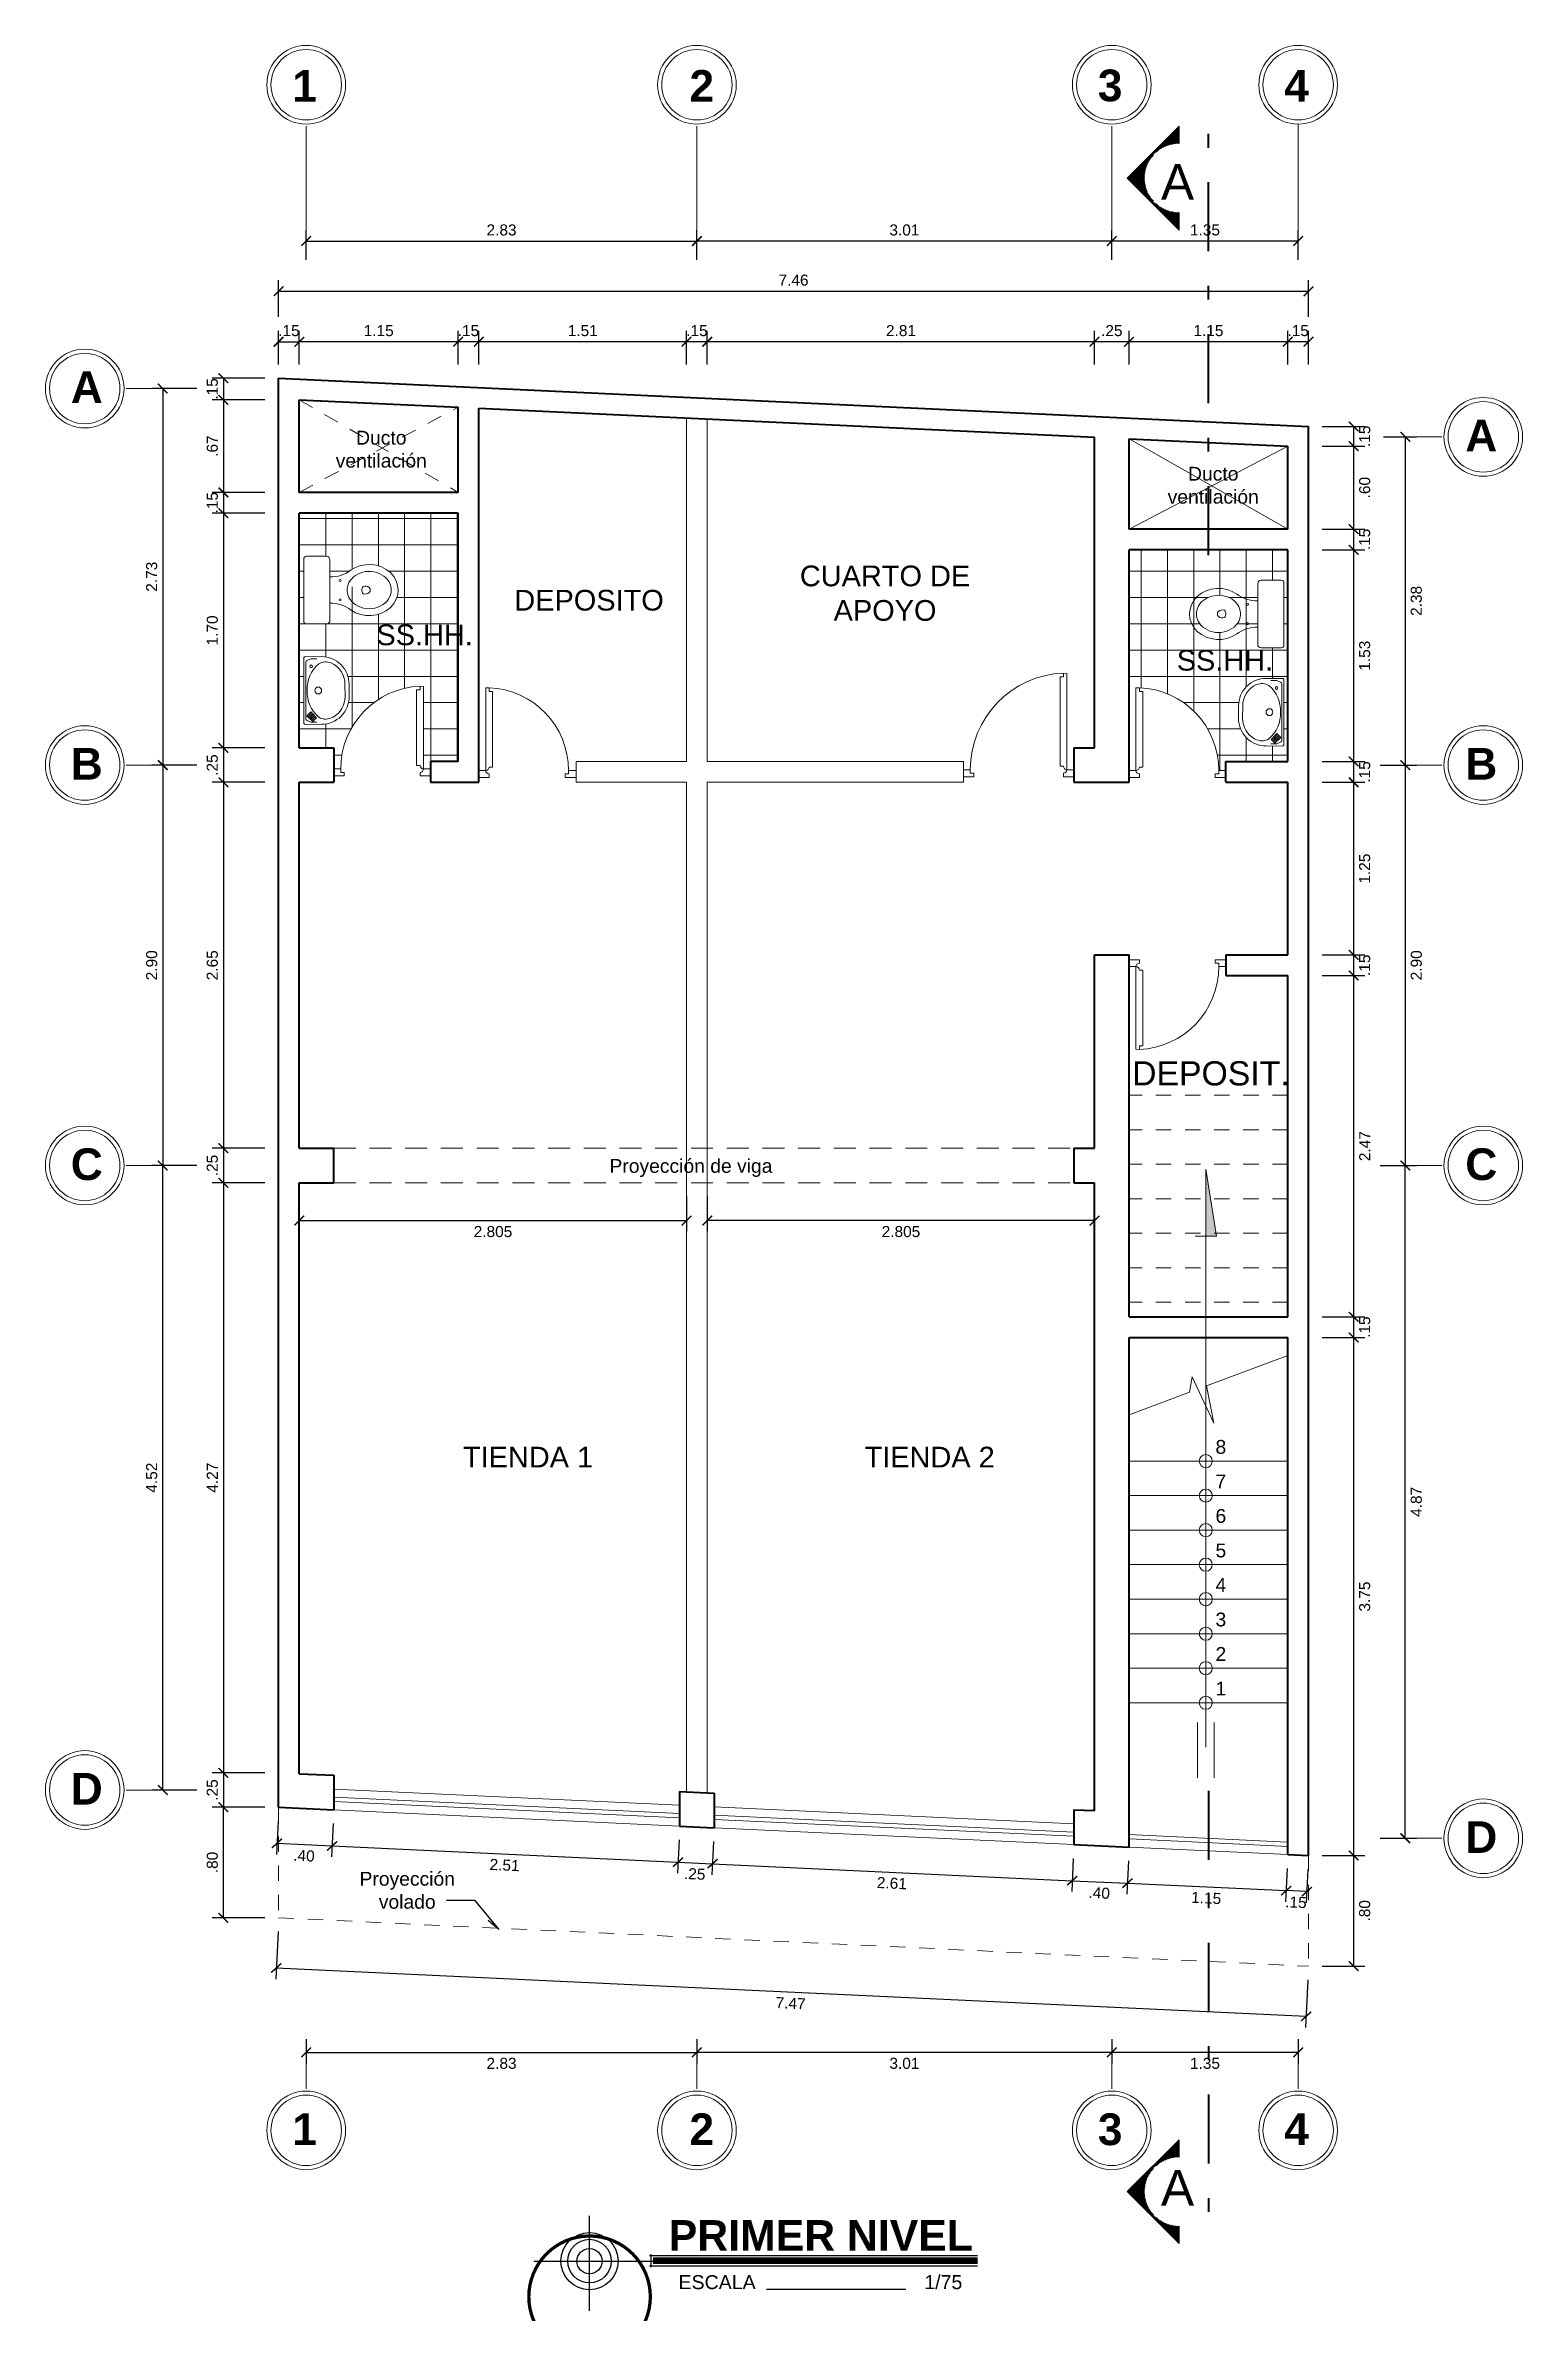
# Model space of a CAD drawing. Header units: millimetres. Extents: x 148 to 461, y 24 to 94.
# Drawn here: x 148.35 to 159.05, y 60.74 to 77.15 of the extents above; entities that cross this region are included whole.
import ezdxf

# ---------------------------------------------------------------- set-up
doc = ezdxf.new("R2010")
doc.units = ezdxf.units.MM
doc.header["$PDMODE"] = 32
doc.linetypes.add('2PAV$0$DASHDOT', pattern=[1, 0.5, -0.25, 0, -0.25])
doc.linetypes.add('HIDDEN2', pattern=[4.7625, 3.175, -1.5875])
doc.layers.get('0').update_dxf_attribs({"lineweight": 0})
doc.layers.get('Defpoints').update_dxf_attribs({"lineweight": 0})
for name, color, linetype, lineweight in [('A-Dims', 22, 'Continuous', 0), ('A-Hatch', 57, 'Continuous', 0), ('A-Section', 178, '2PAV$0$DASHDOT', 40), ('A-Stair', 53, 'Continuous', 0), ('A-Text', 30, 'Continuous', 30), ('A-Wall', 153, 'Continuous', 40), ('escalera', 252, 'Continuous', 0), ('P-SANIT', 43, 'Continuous', 0), ('piso', 10, 'Continuous', 0), ('proyecciones', 33, 'HIDDEN2', 0), ('puertas', 40, 'Continuous', 0), ('TEXTO', 7, 'Continuous', 0)]:
    doc.layers.add(name, color=color, linetype=linetype, lineweight=lineweight)
doc.styles.add('ejes', font='swissel.ttf')
doc.styles.add('FITO', font='ARIAL.TTF')
doc.styles.add('TEX', font='swissk.ttf', dxfattribs={"height": 0.2})
doc.dimstyles.new('DIM50', dxfattribs={"dimtxt": 0.08, "dimasz": 0.07, "dimexe": 0.08, "dimexo": 0.1, "dimgap": 0.04, "dimtad": 2, "dimzin": 4, "dimdsep": 46, "dimtxsty": 'ejes', "dimblk": 'ARCHTICK', "dimcen": 0.05, "dimadec": 0, "dimazin": 0, "dimtfac": 1, "dimtix": 1, "dimtmove": 0, "dimatfit": 3, "dimfxl": 0.08, "dimarcsym": 0})
pattern_1 = [(90, (-8.8765, 0), (-0.1905, 4e-17), []), (180, (-8.8765, 0), (-4e-17, -0.1905), [])]

msp = doc.modelspace()

# ---------------------------------------------------------------- texts
at = {"layer": 'A-Dims', "char_height": 0.2295, "width": 0.94069}
for s, insert, attachment_point in [('{\\fArial|b1|i0|c0|p34;1}', (150.139, 76.742), 7), ('{\\fArial|b1|i0|c0|p34;2}', (153.016, 76.742), 7), ('{\\fArial|b1|i0|c0|p34;3}', (155.974, 76.742), 7), ('{\\fArial|b1|i0|c0|p34;4}', (157.324, 76.742), 7), ('{\\fArial|b1|i0|c0|p34;A}', (148.535, 74.789), 1), ('{\\fArial|b1|i0|c0|p34;A}', (158.867, 74.439), 3), ('{\\fArial|b1|i0|c0|p34;B}', (148.535, 72.062), 1), ('{\\fArial|b1|i0|c0|p34;B}', (158.867, 72.062), 3), ('{\\fArial|b1|i0|c0|p34;C}', (148.535, 69.162), 1), ('{\\fArial|b1|i0|c0|p34;C}', (158.867, 69.162), 3), ('{\\fArial|b1|i0|c0|p34;D}', (148.535, 64.639), 1), ('{\\fArial|b1|i0|c0|p34;D}', (158.867, 64.289), 3), ('{\\fArial|b1|i0|c0|p34;1}', (150.139, 62.173), 1), ('{\\fArial|b1|i0|c0|p34;2}', (153.016, 62.173), 1), ('{\\fArial|b1|i0|c0|p34;3}', (155.974, 62.173), 1), ('{\\fArial|b1|i0|c0|p34;4}', (157.324, 62.173), 1)]:
    msp.add_mtext(s, dxfattribs=dict(at, insert=insert, attachment_point=attachment_point))
at = {"layer": 'A-Text'}
for s, height, style, p in [('A', 0.258, 'TEX', (156.431, 76.032)), ('A', 0.258, 'TEX', (156.431, 61.505)), ('ESCALA', 0.1013, 'FITO', (152.937, 60.9)), ('1/75', 0.1013, 'FITO', (154.717, 60.9))]:
    msp.add_text(s, height=height, dxfattribs=dict(at, style=style)).set_placement(p)
at = {"layer": 'A-Text', "attachment_point": 1}
for s, insert, char_height, width in [('\\pxqc;{\\fArial|b0|i0|c0|p34;\\PDucto\\Pventilación}', (150.045, 74.526), 0.1, 1.47777), ('\\pxqc;{\\fArial|b0|i0|c0|p34;Ducto\\Pventilación}', (156.071, 74.098), 0.1, 1.47777), ('\\pxqc;{\\fArial|b0|i0|c0|p34;CUARTO DE APOYO}', (153.472, 73.383), 0.15, 1.92123), ('\\pxqc;{\\fArial|b0|i0|c0|p34;DEPOSITO}', (151.328, 73.207), 0.15, 1.92123), ('\\pxqc;{\\fArial|b0|i0|c0|p34;SS.HH.}', (150.137, 72.956), 0.15, 1.92123), ('\\pxqc;{\\fArial|b0|i0|c0|p34;SS.HH.}', (155.934, 72.772), 0.15, 1.92123), ('\\pxqc;{\\fArial|b0|i0|c0|p34;DEPOSIT.}', (156.054, 69.793), 0.175, 1.47777), ('\\pxqc;{\\fArial|b0|i0|c0|p34;Proyección de viga}', (152.288, 69.085), 0.1, 1.47777), ('\\pxqc;{\\fArial|b0|i0|c0|p34;TIENDA 1}', (150.886, 67.001), 0.15, 1.92123), ('\\pxqc;{\\fArial|b0|i0|c0|p34;TIENDA 2}', (153.795, 67.001), 0.15, 1.92123), ('\\pxqc;{\\fArial|b0|i0|c0|p34;Proyección \\Pvolado}', (150.233, 63.922), 0.1, 1.47777), ('{\\fArial|b1|i0|c0|p34;PRIMER NIVEL}', (152.866, 61.4), 0.22176, 10.94881)]:
    msp.add_mtext(s, dxfattribs=dict(at, insert=insert, char_height=char_height, width=width))
at = {"layer": 'TEXTO', "char_height": 0.1, "width": 1.43002, "attachment_point": 2}
for s, insert in [('{\\fArial|b0|i0|c0|p34;8}', (156.865, 67.05)), ('{\\fArial|b0|i0|c0|p34;7}', (156.865, 66.8)), ('{\\fArial|b0|i0|c0|p34;6}', (156.865, 66.55)), ('{\\fArial|b0|i0|c0|p34;5}', (156.865, 66.3)), ('{\\fArial|b0|i0|c0|p34;4}', (156.865, 66.05)), ('{\\fArial|b0|i0|c0|p34;3}', (156.865, 65.8)), ('{\\fArial|b0|i0|c0|p34;2}', (156.865, 65.55)), ('{\\fArial|b0|i0|c0|p34;1}', (156.865, 65.3))]:
    msp.add_mtext(s, dxfattribs=dict(at, insert=insert))

# ---------------------------------------------------------------- blocks, each defined once
blk = doc.blocks.new('0D02D')
at = {"layer": 'P-SANIT'}
blk.add_lwpolyline([(0, -0.225), (0, 0.225, -0.414214), (0.02, 0.245), (0.165, 0.245, -0.414214), (0.19, 0.22), (0.19, -0.22, -0.414214), (0.165, -0.245), (0.02, -0.245, -0.414214)], format="xyb", close=True, dxfattribs=at)
for centre in [(0.264, 0.07), (0.264, -0.07)]:
    blk.add_circle(centre, 0.0075, dxfattribs=at)
for centre, radius, start, end in [((0.194, 0.345), 0.25, 269.146, 307.0592), ((0.457, 0), 0.0372, 134.7231, 225.2769), ((0.194, -0.345), 0.25, 52.9408, 90.854)]:
    blk.add_arc(centre, radius, start, end, dxfattribs=at)
for centre, major_axis, ratio, start_param, end_param in [((0.474, 0), (0.21, 0), 0.880952, 4.03357, 8.5328), ((0.446, 0), (-0.0364, 0), 0.800032, 1.138877, 5.144308)]:
    blk.add_ellipse(centre, major_axis=major_axis, ratio=ratio, start_param=start_param, end_param=end_param, dxfattribs=at)
blk.add_open_spline([(0.634, 0), (0.634, 0.032), (0.62, 0.064), (0.56, 0.122), (0.502, 0.141), (0.395, 0.126), (0.348, 0.094), (0.307, 0.015), (0.31, -0.031), (0.363, -0.107), (0.418, -0.135), (0.531, -0.135), (0.585, -0.107), (0.627, -0.047), (0.634, -0.023), (0.634, 0)], degree=3, knots=[0, 0, 0, 0, 0.739089, 0.739089, 1.723657, 1.723657, 2.708224, 2.708224, 3.692791, 3.692791, 4.714314, 4.714314, 5.735837, 5.735837, 6.283185, 6.283185, 6.283185, 6.283185], dxfattribs=at)
blk = doc.blocks.new('0D42D')
at = {"layer": 'P-SANIT'}
blk.add_lwpolyline([(0, -0.235), (0, 0.235, -0.414214), (0.01, 0.245), (0.129, 0.245, -0.414214), (0.329, 0.045), (0.329, -0.045, -0.414214), (0.129, -0.245), (0.01, -0.245, -0.414214)], format="xyb", close=True, dxfattribs=at)
for points in [[(0.095, -0.23), (0.058, -0.23, -0.091972), (0.052, -0.229), (0.025, -0.218, -0.310416), (0.015, -0.204), (0.015, 0.204, -0.310416), (0.025, 0.218), (0.052, 0.229, -0.091972), (0.058, 0.23), (0.095, 0.23)], [(0.198, 0.2, 0.236842), (0.109, 0.193, 0.231608), (0.025, 0)], [(0.198, 0.2, -0.296459), (0.299, 0.045), (0.299, -0.045, -0.270992), (0.212, -0.193, -0.270992)], [(0.212, -0.193, -0.27968), (0.109, -0.193, -0.231608), (0.025, 0)]]:
    blk.add_lwpolyline(points, format="xyb", dxfattribs=at)
for points in [[(0.023, -0.183), (0.051, -0.154), (0.058, -0.161), (0.03, -0.19)], [(0.03, -0.19), (0.058, -0.161), (0.065, -0.168), (0.037, -0.197)], [(0.037, -0.197), (0.065, -0.168), (0.072, -0.175), (0.044, -0.204)], [(0.044, -0.204), (0.072, -0.175), (0.079, -0.183), (0.051, -0.211)], [(0.051, -0.211), (0.079, -0.183), (0.086, -0.19), (0.058, -0.218)], [(0.058, -0.218), (0.086, -0.19), (0.093, -0.197), (0.065, -0.225)]]:
    blk.add_lwpolyline(points, close=True, dxfattribs=at)
for centre, radius in [((0.055, 0.175), 0.01), ((0.105, 0), 0.025)]:
    blk.add_circle(centre, radius, dxfattribs=at)
blk = doc.blocks.new('P70')
at = {"ltscale": 0.75}
blk.add_lwpolyline([(0.05, 0.025), (0.05, 0.623), (0.075, 0.624), (0.075, 0.598), (0.1, 0.598), (0.1, 0.05), (0.075, 0.05, -0.414214)], format="xyb", close=True, dxfattribs=at)
blk.add_lwpolyline([(0, 0.025), (0.05, 0.025, 0.414214), (0.075, 0), (0.075, -0.025), (0, -0.025)], format="xyb", dxfattribs=at)
blk.add_lwpolyline([(0.7, 0.025), (0.65, 0.025), (0.65, 0), (0.625, 0), (0.625, -0.025), (0.7, -0.025)], dxfattribs=at)
at = {"color": 9, "ltscale": 0.75}
blk.add_arc((0.05, 0.025), 0.6, 0, 87.612, dxfattribs=at)
at = {"flags": 3}
blk.add_attdef('COCO', (0, 0), '', height=0.1, dxfattribs=at)
blk = doc.blocks.new('P80')
at = {"ltscale": 0.75}
blk.add_lwpolyline([(0.05, 0.025), (0.05, 0.723), (0.075, 0.725), (0.075, 0.698), (0.1, 0.698), (0.1, 0.05), (0.075, 0.05, -0.414214)], format="xyb", close=True, dxfattribs=at)
blk.add_lwpolyline([(0, 0.025), (0.05, 0.025, 0.414214), (0.075, 0), (0.075, -0.025), (0, -0.025)], format="xyb", dxfattribs=at)
blk.add_lwpolyline([(0.8, 0.025), (0.75, 0.025), (0.75, 0), (0.725, 0), (0.725, -0.025), (0.8, -0.025)], dxfattribs=at)
at = {"color": 9, "ltscale": 0.75}
blk.add_arc((0.05, 0.025), 0.7, 0, 87.9533, dxfattribs=at)
at = {"flags": 3}
blk.add_attdef('COCO', (0, 0), '', height=0.1, dxfattribs=at)
blk = doc.blocks.new('_ArchTick')
at = {"color": 0, "linetype": 'ByBlock', "const_width": 0.15}
blk.add_lwpolyline([(-0.5, -0.5), (0.5, 0.5)], dxfattribs=at)
blk = doc.blocks.new('*D177')
at = {"layer": 'A-Dims', "color": 0, "lineweight": -2}
for p, q in [((150.04, 74.84), (150.04, 75.084)), ((150.04, 75.004), (150.19, 75.004)), ((150.19, 74.84), (150.19, 75.084))]:
    blk.add_line(p, q, dxfattribs=at)
at = {"layer": 'Defpoints', "color": 0}
for p in [(150.19, 75.004), (150.04, 74.74), (150.19, 74.74)]:
    blk.add_point(p, dxfattribs=at)
at = {"layer": 'A-Dims', "color": 0, "lineweight": -2, "xscale": 0.07, "yscale": 0.07, "zscale": 0.07}
blk.add_blockref('_ArchTick', (150.04, 75.004), dxfattribs=at)
at = {"layer": 'A-Dims', "color": 0, "lineweight": -2, "xscale": 0.07, "yscale": 0.07, "zscale": 0.07, "rotation": 180}
blk.add_blockref('_ArchTick', (150.19, 75.004), dxfattribs=at)
at = {"layer": 'A-Dims', "color": 0, "insert": (150.115, 75.084), "char_height": 0.08, "attachment_point": 5, "style": 'ejes'}
blk.add_mtext('.15', dxfattribs=at)
blk = doc.blocks.new('*D178')
at = {"layer": 'A-Dims', "color": 0, "lineweight": -2}
for p, q in [((150.19, 74.84), (150.19, 75.084)), ((151.34, 75.004), (150.19, 75.004)), ((151.34, 74.84), (151.34, 75.084))]:
    blk.add_line(p, q, dxfattribs=at)
at = {"layer": 'Defpoints', "color": 0}
for p in [(150.19, 75.004), (150.19, 74.74), (151.34, 74.74)]:
    blk.add_point(p, dxfattribs=at)
at = {"layer": 'A-Dims', "color": 0, "lineweight": -2, "xscale": 0.07, "yscale": 0.07, "zscale": 0.07, "rotation": 180}
blk.add_blockref('_ArchTick', (150.19, 75.004), dxfattribs=at)
at = {"layer": 'A-Dims', "color": 0, "lineweight": -2, "xscale": 0.07, "yscale": 0.07, "zscale": 0.07}
blk.add_blockref('_ArchTick', (151.34, 75.004), dxfattribs=at)
at = {"layer": 'A-Dims', "color": 0, "insert": (150.765, 75.084), "char_height": 0.08, "attachment_point": 5, "style": 'ejes'}
blk.add_mtext('1.15', dxfattribs=at)
blk = doc.blocks.new('*D179')
at = {"layer": 'A-Dims', "color": 0, "lineweight": -2}
for p, q in [((151.34, 74.84), (151.34, 75.084)), ((151.49, 75.004), (151.34, 75.004)), ((151.49, 74.84), (151.49, 75.084))]:
    blk.add_line(p, q, dxfattribs=at)
at = {"layer": 'Defpoints', "color": 0}
for p in [(151.34, 75.004), (151.34, 74.74), (151.49, 74.74)]:
    blk.add_point(p, dxfattribs=at)
at = {"layer": 'A-Dims', "color": 0, "lineweight": -2, "xscale": 0.07, "yscale": 0.07, "zscale": 0.07}
blk.add_blockref('_ArchTick', (151.34, 75.004), dxfattribs=at)
at = {"layer": 'A-Dims', "color": 0, "lineweight": -2, "xscale": 0.07, "yscale": 0.07, "zscale": 0.07, "rotation": 180}
blk.add_blockref('_ArchTick', (151.49, 75.004), dxfattribs=at)
at = {"layer": 'A-Dims', "color": 0, "insert": (151.415, 75.084), "char_height": 0.08, "attachment_point": 5, "style": 'ejes'}
blk.add_mtext('.15', dxfattribs=at)
blk = doc.blocks.new('*D180')
at = {"layer": 'A-Dims', "color": 0, "lineweight": -2}
for p, q in [((151.49, 74.84), (151.49, 75.084)), ((152.995, 75.004), (151.49, 75.004)), ((152.995, 74.84), (152.995, 75.084))]:
    blk.add_line(p, q, dxfattribs=at)
at = {"layer": 'Defpoints', "color": 0}
for p in [(151.49, 75.004), (151.49, 74.74), (152.995, 74.74)]:
    blk.add_point(p, dxfattribs=at)
at = {"layer": 'A-Dims', "color": 0, "lineweight": -2, "xscale": 0.07, "yscale": 0.07, "zscale": 0.07, "rotation": 180}
blk.add_blockref('_ArchTick', (151.49, 75.004), dxfattribs=at)
at = {"layer": 'A-Dims', "color": 0, "lineweight": -2, "xscale": 0.07, "yscale": 0.07, "zscale": 0.07}
blk.add_blockref('_ArchTick', (152.995, 75.004), dxfattribs=at)
at = {"layer": 'A-Dims', "color": 0, "insert": (152.243, 75.084), "char_height": 0.08, "attachment_point": 5, "style": 'ejes'}
blk.add_mtext('1.51', dxfattribs=at)
blk = doc.blocks.new('*D181')
at = {"layer": 'A-Dims', "color": 0, "lineweight": -2}
for p, q in [((152.995, 74.84), (152.995, 75.084)), ((153.145, 75.004), (152.995, 75.004)), ((153.145, 74.84), (153.145, 75.084))]:
    blk.add_line(p, q, dxfattribs=at)
at = {"layer": 'Defpoints', "color": 0}
for p in [(152.995, 75.004), (152.995, 74.74), (153.145, 74.74)]:
    blk.add_point(p, dxfattribs=at)
at = {"layer": 'A-Dims', "color": 0, "lineweight": -2, "xscale": 0.07, "yscale": 0.07, "zscale": 0.07}
blk.add_blockref('_ArchTick', (152.995, 75.004), dxfattribs=at)
at = {"layer": 'A-Dims', "color": 0, "lineweight": -2, "xscale": 0.07, "yscale": 0.07, "zscale": 0.07, "rotation": 180}
blk.add_blockref('_ArchTick', (153.145, 75.004), dxfattribs=at)
at = {"layer": 'A-Dims', "color": 0, "insert": (153.07, 75.084), "char_height": 0.08, "attachment_point": 5, "style": 'ejes'}
blk.add_mtext('.15', dxfattribs=at)
blk = doc.blocks.new('*D182')
at = {"layer": 'A-Dims', "color": 0, "lineweight": -2}
for p, q in [((153.145, 74.84), (153.145, 75.084)), ((155.95, 75.004), (153.145, 75.004)), ((155.95, 74.84), (155.95, 75.084))]:
    blk.add_line(p, q, dxfattribs=at)
at = {"layer": 'Defpoints', "color": 0}
for p in [(153.145, 75.004), (153.145, 74.74), (155.95, 74.74)]:
    blk.add_point(p, dxfattribs=at)
at = {"layer": 'A-Dims', "color": 0, "lineweight": -2, "xscale": 0.07, "yscale": 0.07, "zscale": 0.07, "rotation": 180}
blk.add_blockref('_ArchTick', (153.145, 75.004), dxfattribs=at)
at = {"layer": 'A-Dims', "color": 0, "lineweight": -2, "xscale": 0.07, "yscale": 0.07, "zscale": 0.07}
blk.add_blockref('_ArchTick', (155.95, 75.004), dxfattribs=at)
at = {"layer": 'A-Dims', "color": 0, "insert": (154.548, 75.084), "char_height": 0.08, "attachment_point": 5, "style": 'ejes'}
blk.add_mtext('2.81', dxfattribs=at)
blk = doc.blocks.new('*D183')
at = {"layer": 'A-Dims', "color": 0, "lineweight": -2}
for p, q in [((155.95, 74.84), (155.95, 75.084)), ((156.2, 75.004), (155.95, 75.004)), ((156.2, 74.84), (156.2, 75.084))]:
    blk.add_line(p, q, dxfattribs=at)
at = {"layer": 'Defpoints', "color": 0}
for p in [(155.95, 75.004), (155.95, 74.74), (156.2, 74.74)]:
    blk.add_point(p, dxfattribs=at)
at = {"layer": 'A-Dims', "color": 0, "lineweight": -2, "xscale": 0.07, "yscale": 0.07, "zscale": 0.07, "rotation": 180}
blk.add_blockref('_ArchTick', (155.95, 75.004), dxfattribs=at)
at = {"layer": 'A-Dims', "color": 0, "lineweight": -2, "xscale": 0.07, "yscale": 0.07, "zscale": 0.07}
blk.add_blockref('_ArchTick', (156.2, 75.004), dxfattribs=at)
at = {"layer": 'A-Dims', "color": 0, "insert": (156.075, 75.084), "char_height": 0.08, "attachment_point": 5, "style": 'ejes'}
blk.add_mtext('.25', dxfattribs=at)
blk = doc.blocks.new('*D184')
at = {"layer": 'A-Dims', "color": 0, "lineweight": -2}
for p, q in [((156.2, 74.84), (156.2, 75.084)), ((157.35, 75.004), (156.2, 75.004)), ((157.35, 74.84), (157.35, 75.084))]:
    blk.add_line(p, q, dxfattribs=at)
at = {"layer": 'Defpoints', "color": 0}
for p in [(156.2, 75.004), (156.2, 74.74), (157.35, 74.74)]:
    blk.add_point(p, dxfattribs=at)
at = {"layer": 'A-Dims', "color": 0, "lineweight": -2, "xscale": 0.07, "yscale": 0.07, "zscale": 0.07, "rotation": 180}
blk.add_blockref('_ArchTick', (156.2, 75.004), dxfattribs=at)
at = {"layer": 'A-Dims', "color": 0, "lineweight": -2, "xscale": 0.07, "yscale": 0.07, "zscale": 0.07}
blk.add_blockref('_ArchTick', (157.35, 75.004), dxfattribs=at)
at = {"layer": 'A-Dims', "color": 0, "insert": (156.775, 75.084), "char_height": 0.08, "attachment_point": 5, "style": 'ejes'}
blk.add_mtext('1.15', dxfattribs=at)
blk = doc.blocks.new('*D185')
at = {"layer": 'A-Dims', "color": 0, "lineweight": -2}
for p, q in [((157.35, 74.84), (157.35, 75.084)), ((157.5, 75.004), (157.35, 75.004)), ((157.5, 74.84), (157.5, 75.084))]:
    blk.add_line(p, q, dxfattribs=at)
at = {"layer": 'Defpoints', "color": 0}
for p in [(157.35, 75.004), (157.35, 74.74), (157.5, 74.74)]:
    blk.add_point(p, dxfattribs=at)
at = {"layer": 'A-Dims', "color": 0, "lineweight": -2, "xscale": 0.07, "yscale": 0.07, "zscale": 0.07}
blk.add_blockref('_ArchTick', (157.35, 75.004), dxfattribs=at)
at = {"layer": 'A-Dims', "color": 0, "lineweight": -2, "xscale": 0.07, "yscale": 0.07, "zscale": 0.07, "rotation": 180}
blk.add_blockref('_ArchTick', (157.5, 75.004), dxfattribs=at)
at = {"layer": 'A-Dims', "color": 0, "insert": (157.425, 75.084), "char_height": 0.08, "attachment_point": 5, "style": 'ejes'}
blk.add_mtext('.15', dxfattribs=at)
blk = doc.blocks.new('*D186')
at = {"layer": 'A-Dims', "color": 0, "lineweight": -2}
for p, q in [((150.04, 75.184), (150.04, 75.45)), ((150.04, 75.37), (157.5, 75.37)), ((157.5, 75.184), (157.5, 75.45))]:
    blk.add_line(p, q, dxfattribs=at)
at = {"layer": 'Defpoints', "color": 0}
for p in [(157.5, 75.37), (150.04, 75.084), (157.5, 75.084)]:
    blk.add_point(p, dxfattribs=at)
at = {"layer": 'A-Dims', "color": 0, "lineweight": -2, "xscale": 0.07, "yscale": 0.07, "zscale": 0.07, "rotation": 180}
blk.add_blockref('_ArchTick', (150.04, 75.37), dxfattribs=at)
at = {"layer": 'A-Dims', "color": 0, "lineweight": -2, "xscale": 0.07, "yscale": 0.07, "zscale": 0.07}
blk.add_blockref('_ArchTick', (157.5, 75.37), dxfattribs=at)
at = {"layer": 'A-Dims', "color": 0, "insert": (153.77, 75.45), "char_height": 0.08, "attachment_point": 5, "style": 'ejes'}
blk.add_mtext('7.46', dxfattribs=at)
blk = doc.blocks.new('*D187')
at = {"layer": 'A-Dims', "color": 0, "lineweight": -2}
for p, q in [((149.94, 64.39), (149.56, 64.39)), ((149.64, 63.589), (149.64, 64.39)), ((149.94, 63.589), (149.56, 63.589))]:
    blk.add_line(p, q, dxfattribs=at)
at = {"layer": 'Defpoints', "color": 0}
for p in [(149.64, 64.39), (150.04, 64.39), (150.04, 63.589)]:
    blk.add_point(p, dxfattribs=at)
at = {"layer": 'A-Dims', "color": 0, "lineweight": -2, "xscale": 0.07, "yscale": 0.07, "zscale": 0.07}
for p, rotation in [((149.64, 64.39), 90), ((149.64, 63.589), 270)]:
    blk.add_blockref('_ArchTick', p, dxfattribs=dict(at, rotation=rotation))
at = {"layer": 'A-Dims', "color": 0, "insert": (149.56, 63.99), "char_height": 0.08, "attachment_point": 5, "rotation": 90, "style": 'ejes'}
blk.add_mtext('.80', dxfattribs=at)
blk = doc.blocks.new('*D188')
at = {"layer": 'A-Dims', "color": 0, "lineweight": -2}
for p, q in [((149.94, 64.64), (149.56, 64.64)), ((149.64, 64.64), (149.64, 64.39)), ((149.94, 64.39), (149.56, 64.39))]:
    blk.add_line(p, q, dxfattribs=at)
at = {"layer": 'Defpoints', "color": 0}
for p in [(150.04, 64.64), (149.64, 64.39), (150.04, 64.39)]:
    blk.add_point(p, dxfattribs=at)
at = {"layer": 'A-Dims', "color": 0, "lineweight": -2, "xscale": 0.07, "yscale": 0.07, "zscale": 0.07}
for p, rotation in [((149.64, 64.64), 90), ((149.64, 64.39), 270)]:
    blk.add_blockref('_ArchTick', p, dxfattribs=dict(at, rotation=rotation))
at = {"layer": 'A-Dims', "color": 0, "insert": (149.56, 64.515), "char_height": 0.08, "attachment_point": 5, "rotation": 90, "style": 'ejes'}
blk.add_mtext('.25', dxfattribs=at)
blk = doc.blocks.new('*D189')
at = {"layer": 'A-Dims', "color": 0, "lineweight": -2}
for p, q in [((149.94, 68.913), (149.56, 68.913)), ((149.64, 68.913), (149.64, 64.64)), ((149.94, 64.64), (149.56, 64.64))]:
    blk.add_line(p, q, dxfattribs=at)
at = {"layer": 'Defpoints', "color": 0}
for p in [(150.04, 68.913), (149.64, 64.64), (150.04, 64.64)]:
    blk.add_point(p, dxfattribs=at)
at = {"layer": 'A-Dims', "color": 0, "lineweight": -2, "xscale": 0.07, "yscale": 0.07, "zscale": 0.07}
for p, rotation in [((149.64, 68.913), 90), ((149.64, 64.64), 270)]:
    blk.add_blockref('_ArchTick', p, dxfattribs=dict(at, rotation=rotation))
at = {"layer": 'A-Dims', "color": 0, "insert": (149.56, 66.777), "char_height": 0.08, "attachment_point": 5, "rotation": 90, "style": 'ejes'}
blk.add_mtext('4.27', dxfattribs=at)
blk = doc.blocks.new('*D190')
at = {"layer": 'A-Dims', "color": 0, "lineweight": -2}
for p, q in [((149.94, 69.163), (149.56, 69.163)), ((149.64, 69.163), (149.64, 68.913)), ((149.94, 68.913), (149.56, 68.913))]:
    blk.add_line(p, q, dxfattribs=at)
at = {"layer": 'Defpoints', "color": 0}
for p in [(150.04, 69.163), (149.64, 68.913), (150.04, 68.913)]:
    blk.add_point(p, dxfattribs=at)
at = {"layer": 'A-Dims', "color": 0, "lineweight": -2, "xscale": 0.07, "yscale": 0.07, "zscale": 0.07}
for p, rotation in [((149.64, 69.163), 90), ((149.64, 68.913), 270)]:
    blk.add_blockref('_ArchTick', p, dxfattribs=dict(at, rotation=rotation))
at = {"layer": 'A-Dims', "color": 0, "insert": (149.56, 69.038), "char_height": 0.08, "attachment_point": 5, "rotation": 90, "style": 'ejes'}
blk.add_mtext('.25', dxfattribs=at)
blk = doc.blocks.new('*D191')
at = {"layer": 'A-Dims', "color": 0, "lineweight": -2}
for p, q in [((149.94, 71.813), (149.56, 71.813)), ((149.64, 71.813), (149.64, 69.163)), ((149.94, 69.163), (149.56, 69.163))]:
    blk.add_line(p, q, dxfattribs=at)
at = {"layer": 'Defpoints', "color": 0}
for p in [(150.04, 71.813), (149.64, 69.163), (150.04, 69.163)]:
    blk.add_point(p, dxfattribs=at)
at = {"layer": 'A-Dims', "color": 0, "lineweight": -2, "xscale": 0.07, "yscale": 0.07, "zscale": 0.07}
for p, rotation in [((149.64, 71.813), 90), ((149.64, 69.163), 270)]:
    blk.add_blockref('_ArchTick', p, dxfattribs=dict(at, rotation=rotation))
at = {"layer": 'A-Dims', "color": 0, "insert": (149.56, 70.488), "char_height": 0.08, "attachment_point": 5, "rotation": 90, "style": 'ejes'}
blk.add_mtext('2.65', dxfattribs=at)
blk = doc.blocks.new('*D192')
at = {"layer": 'A-Dims', "color": 0, "lineweight": -2}
for p, q in [((149.94, 72.063), (149.56, 72.063)), ((149.64, 72.063), (149.64, 71.813)), ((149.94, 71.813), (149.56, 71.813))]:
    blk.add_line(p, q, dxfattribs=at)
at = {"layer": 'Defpoints', "color": 0}
for p in [(150.04, 72.063), (149.64, 71.813), (150.04, 71.813)]:
    blk.add_point(p, dxfattribs=at)
at = {"layer": 'A-Dims', "color": 0, "lineweight": -2, "xscale": 0.07, "yscale": 0.07, "zscale": 0.07}
for p, rotation in [((149.64, 72.063), 90), ((149.64, 71.813), 270)]:
    blk.add_blockref('_ArchTick', p, dxfattribs=dict(at, rotation=rotation))
at = {"layer": 'A-Dims', "color": 0, "insert": (149.56, 71.938), "char_height": 0.08, "attachment_point": 5, "rotation": 90, "style": 'ejes'}
blk.add_mtext('.25', dxfattribs=at)
blk = doc.blocks.new('*D193')
at = {"layer": 'A-Dims', "color": 0, "lineweight": -2}
for p, q in [((149.94, 73.763), (149.56, 73.763)), ((149.64, 73.763), (149.64, 72.063)), ((149.94, 72.063), (149.56, 72.063))]:
    blk.add_line(p, q, dxfattribs=at)
at = {"layer": 'Defpoints', "color": 0}
for p in [(150.04, 73.763), (149.64, 72.063), (150.04, 72.063)]:
    blk.add_point(p, dxfattribs=at)
at = {"layer": 'A-Dims', "color": 0, "lineweight": -2, "xscale": 0.07, "yscale": 0.07, "zscale": 0.07}
for p, rotation in [((149.64, 73.763), 90), ((149.64, 72.063), 270)]:
    blk.add_blockref('_ArchTick', p, dxfattribs=dict(at, rotation=rotation))
at = {"layer": 'A-Dims', "color": 0, "insert": (149.56, 72.913), "char_height": 0.08, "attachment_point": 5, "rotation": 90, "style": 'ejes'}
blk.add_mtext('1.70', dxfattribs=at)
blk = doc.blocks.new('*D194')
at = {"layer": 'A-Dims', "color": 0, "lineweight": -2}
for p, q in [((149.94, 73.913), (149.56, 73.913)), ((149.64, 73.913), (149.64, 73.763)), ((149.94, 73.763), (149.56, 73.763))]:
    blk.add_line(p, q, dxfattribs=at)
at = {"layer": 'Defpoints', "color": 0}
for p in [(150.04, 73.913), (149.64, 73.763), (150.04, 73.763)]:
    blk.add_point(p, dxfattribs=at)
at = {"layer": 'A-Dims', "color": 0, "lineweight": -2, "xscale": 0.07, "yscale": 0.07, "zscale": 0.07}
for p, rotation in [((149.64, 73.913), 270), ((149.64, 73.763), 90)]:
    blk.add_blockref('_ArchTick', p, dxfattribs=dict(at, rotation=rotation))
at = {"layer": 'A-Dims', "color": 0, "insert": (149.56, 73.838), "char_height": 0.08, "attachment_point": 5, "rotation": 90, "style": 'ejes'}
blk.add_mtext('.15', dxfattribs=at)
blk = doc.blocks.new('*D195')
at = {"layer": 'A-Dims', "color": 0, "lineweight": -2}
for p, q in [((149.94, 74.583), (149.56, 74.583)), ((149.64, 74.583), (149.64, 73.913)), ((149.94, 73.913), (149.56, 73.913))]:
    blk.add_line(p, q, dxfattribs=at)
at = {"layer": 'Defpoints', "color": 0}
for p in [(150.04, 74.583), (149.64, 73.913), (150.04, 73.913)]:
    blk.add_point(p, dxfattribs=at)
at = {"layer": 'A-Dims', "color": 0, "lineweight": -2, "xscale": 0.07, "yscale": 0.07, "zscale": 0.07}
for p, rotation in [((149.64, 74.583), 90), ((149.64, 73.913), 270)]:
    blk.add_blockref('_ArchTick', p, dxfattribs=dict(at, rotation=rotation))
at = {"layer": 'A-Dims', "color": 0, "insert": (149.56, 74.248), "char_height": 0.08, "attachment_point": 5, "rotation": 90, "style": 'ejes'}
blk.add_mtext('.67', dxfattribs=at)
blk = doc.blocks.new('*D196')
at = {"layer": 'A-Dims', "color": 0, "lineweight": -2}
for p, q in [((149.94, 74.74), (149.56, 74.74)), ((149.64, 74.74), (149.64, 74.583)), ((149.94, 74.583), (149.56, 74.583))]:
    blk.add_line(p, q, dxfattribs=at)
at = {"layer": 'Defpoints', "color": 0}
for p in [(150.04, 74.74), (149.64, 74.583), (150.04, 74.583)]:
    blk.add_point(p, dxfattribs=at)
at = {"layer": 'A-Dims', "color": 0, "lineweight": -2, "xscale": 0.07, "yscale": 0.07, "zscale": 0.07}
for p, rotation in [((149.64, 74.74), 270), ((149.64, 74.583), 90)]:
    blk.add_blockref('_ArchTick', p, dxfattribs=dict(at, rotation=rotation))
at = {"layer": 'A-Dims', "color": 0, "insert": (149.56, 74.662), "char_height": 0.08, "attachment_point": 5, "rotation": 90, "style": 'ejes'}
blk.add_mtext('.15', dxfattribs=at)
blk = doc.blocks.new('*D197')
at = {"layer": 'A-Dims', "color": 0, "lineweight": -2}
for p, q in [((157.6, 74.39), (157.907, 74.39)), ((157.827, 74.247), (157.827, 74.39)), ((157.6, 74.247), (157.907, 74.247))]:
    blk.add_line(p, q, dxfattribs=at)
at = {"layer": 'Defpoints', "color": 0}
for p in [(157.5, 74.39), (157.827, 74.39), (157.5, 74.247)]:
    blk.add_point(p, dxfattribs=at)
at = {"layer": 'A-Dims', "color": 0, "lineweight": -2, "xscale": 0.07, "yscale": 0.07, "zscale": 0.07}
for p, rotation in [((157.827, 74.39), 270), ((157.827, 74.247), 90)]:
    blk.add_blockref('_ArchTick', p, dxfattribs=dict(at, rotation=rotation))
at = {"layer": 'A-Dims', "color": 0, "insert": (157.907, 74.319), "char_height": 0.08, "attachment_point": 5, "rotation": 90, "style": 'ejes'}
blk.add_mtext('.15', dxfattribs=at)
blk = doc.blocks.new('*D198')
at = {"layer": 'A-Dims', "color": 0, "lineweight": -2}
for p, q in [((157.6, 74.247), (157.907, 74.247)), ((157.827, 73.647), (157.827, 74.247)), ((157.6, 73.647), (157.907, 73.647))]:
    blk.add_line(p, q, dxfattribs=at)
at = {"layer": 'Defpoints', "color": 0}
for p in [(157.5, 74.247), (157.827, 74.247), (157.5, 73.647)]:
    blk.add_point(p, dxfattribs=at)
at = {"layer": 'A-Dims', "color": 0, "lineweight": -2, "xscale": 0.07, "yscale": 0.07, "zscale": 0.07}
for p, rotation in [((157.827, 74.247), 90), ((157.827, 73.647), 270)]:
    blk.add_blockref('_ArchTick', p, dxfattribs=dict(at, rotation=rotation))
at = {"layer": 'A-Dims', "color": 0, "insert": (157.907, 73.947), "char_height": 0.08, "attachment_point": 5, "rotation": 90, "style": 'ejes'}
blk.add_mtext('.60', dxfattribs=at)
blk = doc.blocks.new('*D199')
at = {"layer": 'A-Dims', "color": 0, "lineweight": -2}
for p, q in [((157.6, 73.647), (157.907, 73.647)), ((157.827, 73.497), (157.827, 73.647)), ((157.6, 73.497), (157.907, 73.497))]:
    blk.add_line(p, q, dxfattribs=at)
at = {"layer": 'Defpoints', "color": 0}
for p in [(157.5, 73.647), (157.827, 73.647), (157.5, 73.497)]:
    blk.add_point(p, dxfattribs=at)
at = {"layer": 'A-Dims', "color": 0, "lineweight": -2, "xscale": 0.07, "yscale": 0.07, "zscale": 0.07}
for p, rotation in [((157.827, 73.647), 270), ((157.827, 73.497), 90)]:
    blk.add_blockref('_ArchTick', p, dxfattribs=dict(at, rotation=rotation))
at = {"layer": 'A-Dims', "color": 0, "insert": (157.907, 73.572), "char_height": 0.08, "attachment_point": 5, "rotation": 90, "style": 'ejes'}
blk.add_mtext('.15', dxfattribs=at)
blk = doc.blocks.new('*D200')
at = {"layer": 'A-Dims', "color": 0, "lineweight": -2}
for p, q in [((157.6, 73.497), (157.907, 73.497)), ((157.827, 71.963), (157.827, 73.497)), ((157.6, 71.963), (157.907, 71.963))]:
    blk.add_line(p, q, dxfattribs=at)
at = {"layer": 'Defpoints', "color": 0}
for p in [(157.5, 73.497), (157.827, 73.497), (157.5, 71.963)]:
    blk.add_point(p, dxfattribs=at)
at = {"layer": 'A-Dims', "color": 0, "lineweight": -2, "xscale": 0.07, "yscale": 0.07, "zscale": 0.07}
for p, rotation in [((157.827, 73.497), 90), ((157.827, 71.963), 270)]:
    blk.add_blockref('_ArchTick', p, dxfattribs=dict(at, rotation=rotation))
at = {"layer": 'A-Dims', "color": 0, "insert": (157.907, 72.73), "char_height": 0.08, "attachment_point": 5, "rotation": 90, "style": 'ejes'}
blk.add_mtext('1.53', dxfattribs=at)
blk = doc.blocks.new('*D201')
at = {"layer": 'A-Dims', "color": 0, "lineweight": -2}
for p, q in [((157.6, 71.963), (157.907, 71.963)), ((157.827, 71.813), (157.827, 71.963)), ((157.6, 71.813), (157.907, 71.813))]:
    blk.add_line(p, q, dxfattribs=at)
at = {"layer": 'Defpoints', "color": 0}
for p in [(157.5, 71.963), (157.827, 71.963), (157.5, 71.813)]:
    blk.add_point(p, dxfattribs=at)
at = {"layer": 'A-Dims', "color": 0, "lineweight": -2, "xscale": 0.07, "yscale": 0.07, "zscale": 0.07}
for p, rotation in [((157.827, 71.963), 270), ((157.827, 71.813), 90)]:
    blk.add_blockref('_ArchTick', p, dxfattribs=dict(at, rotation=rotation))
at = {"layer": 'A-Dims', "color": 0, "insert": (157.907, 71.888), "char_height": 0.08, "attachment_point": 5, "rotation": 90, "style": 'ejes'}
blk.add_mtext('.15', dxfattribs=at)
blk = doc.blocks.new('*D202')
at = {"layer": 'A-Dims', "color": 0, "lineweight": -2}
for p, q in [((157.6, 71.813), (157.907, 71.813)), ((157.827, 70.563), (157.827, 71.813)), ((157.6, 70.563), (157.907, 70.563))]:
    blk.add_line(p, q, dxfattribs=at)
at = {"layer": 'Defpoints', "color": 0}
for p in [(157.5, 71.813), (157.827, 71.813), (157.5, 70.563)]:
    blk.add_point(p, dxfattribs=at)
at = {"layer": 'A-Dims', "color": 0, "lineweight": -2, "xscale": 0.07, "yscale": 0.07, "zscale": 0.07}
for p, rotation in [((157.827, 71.813), 90), ((157.827, 70.563), 270)]:
    blk.add_blockref('_ArchTick', p, dxfattribs=dict(at, rotation=rotation))
at = {"layer": 'A-Dims', "color": 0, "insert": (157.907, 71.188), "char_height": 0.08, "attachment_point": 5, "rotation": 90, "style": 'ejes'}
blk.add_mtext('1.25', dxfattribs=at)
blk = doc.blocks.new('*D203')
at = {"layer": 'A-Dims', "color": 0, "lineweight": -2}
for p, q in [((157.6, 70.563), (157.907, 70.563)), ((157.827, 70.413), (157.827, 70.563)), ((157.6, 70.413), (157.907, 70.413))]:
    blk.add_line(p, q, dxfattribs=at)
at = {"layer": 'Defpoints', "color": 0}
for p in [(157.5, 70.563), (157.827, 70.563), (157.5, 70.413)]:
    blk.add_point(p, dxfattribs=at)
at = {"layer": 'A-Dims', "color": 0, "lineweight": -2, "xscale": 0.07, "yscale": 0.07, "zscale": 0.07}
for p, rotation in [((157.827, 70.563), 270), ((157.827, 70.413), 90)]:
    blk.add_blockref('_ArchTick', p, dxfattribs=dict(at, rotation=rotation))
at = {"layer": 'A-Dims', "color": 0, "insert": (157.907, 70.488), "char_height": 0.08, "attachment_point": 5, "rotation": 90, "style": 'ejes'}
blk.add_mtext('.15', dxfattribs=at)
blk = doc.blocks.new('*D204')
at = {"layer": 'A-Dims', "color": 0, "lineweight": -2}
for p, q in [((157.6, 70.413), (157.907, 70.413)), ((157.827, 67.942), (157.827, 70.413)), ((157.6, 67.942), (157.907, 67.942))]:
    blk.add_line(p, q, dxfattribs=at)
at = {"layer": 'Defpoints', "color": 0}
for p in [(157.5, 70.413), (157.827, 70.413), (157.5, 67.942)]:
    blk.add_point(p, dxfattribs=at)
at = {"layer": 'A-Dims', "color": 0, "lineweight": -2, "xscale": 0.07, "yscale": 0.07, "zscale": 0.07}
for p, rotation in [((157.827, 70.413), 90), ((157.827, 67.942), 270)]:
    blk.add_blockref('_ArchTick', p, dxfattribs=dict(at, rotation=rotation))
at = {"layer": 'A-Dims', "color": 0, "insert": (157.907, 69.178), "char_height": 0.08, "attachment_point": 5, "rotation": 90, "style": 'ejes'}
blk.add_mtext('2.47', dxfattribs=at)
blk = doc.blocks.new('*D205')
at = {"layer": 'A-Dims', "color": 0, "lineweight": -2}
for p, q in [((157.6, 67.942), (157.907, 67.942)), ((157.827, 67.792), (157.827, 67.942)), ((157.6, 67.792), (157.907, 67.792))]:
    blk.add_line(p, q, dxfattribs=at)
at = {"layer": 'Defpoints', "color": 0}
for p in [(157.5, 67.942), (157.827, 67.942), (157.5, 67.792)]:
    blk.add_point(p, dxfattribs=at)
at = {"layer": 'A-Dims', "color": 0, "lineweight": -2, "xscale": 0.07, "yscale": 0.07, "zscale": 0.07}
for p, rotation in [((157.827, 67.942), 270), ((157.827, 67.792), 90)]:
    blk.add_blockref('_ArchTick', p, dxfattribs=dict(at, rotation=rotation))
at = {"layer": 'A-Dims', "color": 0, "insert": (157.907, 67.867), "char_height": 0.08, "attachment_point": 5, "rotation": 90, "style": 'ejes'}
blk.add_mtext('.15', dxfattribs=at)
blk = doc.blocks.new('*D206')
at = {"layer": 'A-Dims', "color": 0, "lineweight": -2}
for p, q in [((157.6, 67.792), (157.907, 67.792)), ((157.827, 64.04), (157.827, 67.792)), ((157.6, 64.04), (157.907, 64.04))]:
    blk.add_line(p, q, dxfattribs=at)
at = {"layer": 'Defpoints', "color": 0}
for p in [(157.5, 67.792), (157.827, 67.792), (157.5, 64.04)]:
    blk.add_point(p, dxfattribs=at)
at = {"layer": 'A-Dims', "color": 0, "lineweight": -2, "xscale": 0.07, "yscale": 0.07, "zscale": 0.07}
for p, rotation in [((157.827, 67.792), 90), ((157.827, 64.04), 270)]:
    blk.add_blockref('_ArchTick', p, dxfattribs=dict(at, rotation=rotation))
at = {"layer": 'A-Dims', "color": 0, "insert": (157.907, 65.916), "char_height": 0.08, "attachment_point": 5, "rotation": 90, "style": 'ejes'}
blk.add_mtext('3.75', dxfattribs=at)
blk = doc.blocks.new('*D207')
at = {"layer": 'A-Dims', "color": 0, "lineweight": -2}
for p, q in [((157.6, 64.04), (157.907, 64.04)), ((157.827, 63.239), (157.827, 64.04)), ((157.6, 63.239), (157.907, 63.239))]:
    blk.add_line(p, q, dxfattribs=at)
at = {"layer": 'Defpoints', "color": 0}
for p in [(157.5, 64.04), (157.827, 64.04), (157.5, 63.239)]:
    blk.add_point(p, dxfattribs=at)
at = {"layer": 'A-Dims', "color": 0, "lineweight": -2, "xscale": 0.07, "yscale": 0.07, "zscale": 0.07}
for p, rotation in [((157.827, 64.04), 90), ((157.827, 63.239), 270)]:
    blk.add_blockref('_ArchTick', p, dxfattribs=dict(at, rotation=rotation))
at = {"layer": 'A-Dims', "color": 0, "insert": (157.907, 63.64), "char_height": 0.08, "attachment_point": 5, "rotation": 90, "style": 'ejes'}
blk.add_mtext('.80', dxfattribs=at)
blk = doc.blocks.new('*D208')
at = {"layer": 'A-Dims', "color": 0, "lineweight": -2}
for p, q in [((150.036, 63.49), (150.019, 63.146)), ((150.023, 63.226), (157.483, 62.876)), ((157.496, 63.14), (157.479, 62.796))]:
    blk.add_line(p, q, dxfattribs=at)
at = {"layer": 'Defpoints', "color": 0}
for p in [(150.04, 63.589), (157.5, 63.239), (157.483, 62.876)]:
    blk.add_point(p, dxfattribs=at)
at = {"layer": 'A-Dims', "color": 0, "lineweight": -2, "xscale": 0.07, "yscale": 0.07, "zscale": 0.07}
for p, rotation in [((150.023, 63.226), 177.3138299825618), ((157.483, 62.876), 357.3138299825617)]:
    blk.add_blockref('_ArchTick', p, dxfattribs=dict(at, rotation=rotation))
at = {"layer": 'A-Dims', "color": 0, "insert": (153.749, 62.971), "char_height": 0.08, "attachment_point": 5, "rotation": 357.3138, "style": 'ejes'}
blk.add_mtext('7.47', dxfattribs=at)
blk = doc.blocks.new('*D209')
at = {"layer": 'A-Dims', "color": 0, "lineweight": -2}
for p, q in [((157.346, 63.947), (157.334, 63.706)), ((157.496, 63.94), (157.484, 63.699)), ((157.488, 63.779), (157.338, 63.786))]:
    blk.add_line(p, q, dxfattribs=at)
at = {"layer": 'Defpoints', "color": 0}
for p in [(157.35, 64.047), (157.5, 64.04), (157.338, 63.786)]:
    blk.add_point(p, dxfattribs=at)
at = {"layer": 'A-Dims', "color": 0, "lineweight": -2, "xscale": 0.07, "yscale": 0.07, "zscale": 0.07}
for p, rotation in [((157.338, 63.786), 357.3138299825686), ((157.488, 63.779), 177.3138299825686)]:
    blk.add_blockref('_ArchTick', p, dxfattribs=dict(at, rotation=rotation))
at = {"layer": 'A-Dims', "color": 0, "insert": (157.409, 63.702), "char_height": 0.08, "attachment_point": 5, "rotation": 357.3138, "style": 'ejes'}
blk.add_mtext('.15', dxfattribs=at)
blk = doc.blocks.new('*D210')
at = {"layer": 'A-Dims', "color": 0, "lineweight": -2}
for p, q in [((156.196, 64.001), (156.184, 63.76)), ((156.188, 63.84), (157.338, 63.786)), ((157.346, 63.947), (157.334, 63.706))]:
    blk.add_line(p, q, dxfattribs=at)
at = {"layer": 'Defpoints', "color": 0}
for p in [(156.2, 64.101), (157.35, 64.047), (157.338, 63.786)]:
    blk.add_point(p, dxfattribs=at)
at = {"layer": 'A-Dims', "color": 0, "lineweight": -2, "xscale": 0.07, "yscale": 0.07, "zscale": 0.07}
for p, rotation in [((156.188, 63.84), 177.3138299825623), ((157.338, 63.786), 357.3138299825624)]:
    blk.add_blockref('_ArchTick', p, dxfattribs=dict(at, rotation=rotation))
at = {"layer": 'A-Dims', "color": 0, "insert": (156.759, 63.733), "char_height": 0.08, "attachment_point": 5, "rotation": 357.3138, "style": 'ejes'}
blk.add_mtext('1.15', dxfattribs=at)
blk = doc.blocks.new('*D211')
at = {"layer": 'A-Dims', "color": 0, "lineweight": -2}
for p, q in [((155.796, 64.02), (155.785, 63.779)), ((156.196, 64.001), (156.184, 63.76)), ((155.788, 63.858), (156.188, 63.84))]:
    blk.add_line(p, q, dxfattribs=at)
at = {"layer": 'Defpoints', "color": 0}
for p in [(155.801, 64.12), (156.2, 64.101), (156.188, 63.84)]:
    blk.add_point(p, dxfattribs=at)
at = {"layer": 'A-Dims', "color": 0, "lineweight": -2, "xscale": 0.07, "yscale": 0.07, "zscale": 0.07}
for p, rotation in [((155.788, 63.858), 177.3138299825625), ((156.188, 63.84), 357.3138299825624)]:
    blk.add_blockref('_ArchTick', p, dxfattribs=dict(at, rotation=rotation))
at = {"layer": 'A-Dims', "color": 0, "insert": (155.984, 63.769), "char_height": 0.08, "attachment_point": 5, "rotation": 357.3138, "style": 'ejes'}
blk.add_mtext('.40', dxfattribs=at)
blk = doc.blocks.new('*D212')
at = {"layer": 'A-Dims', "color": 0, "lineweight": -2}
for p, q in [((153.191, 64.142), (153.179, 63.901)), ((155.796, 64.02), (155.785, 63.779)), ((153.183, 63.981), (155.788, 63.858))]:
    blk.add_line(p, q, dxfattribs=at)
at = {"layer": 'Defpoints', "color": 0}
for p in [(153.195, 64.242), (155.801, 64.12), (155.788, 63.858)]:
    blk.add_point(p, dxfattribs=at)
at = {"layer": 'A-Dims', "color": 0, "lineweight": -2, "xscale": 0.07, "yscale": 0.07, "zscale": 0.07}
for p, rotation in [((153.183, 63.981), 177.3138299825621), ((155.788, 63.858), 357.3138299825621)]:
    blk.add_blockref('_ArchTick', p, dxfattribs=dict(at, rotation=rotation))
at = {"layer": 'A-Dims', "color": 0, "insert": (154.482, 63.84), "char_height": 0.08, "attachment_point": 5, "rotation": 357.3138, "style": 'ejes'}
blk.add_mtext('2.61', dxfattribs=at)
blk = doc.blocks.new('*D213')
at = {"layer": 'A-Dims', "color": 0, "lineweight": -2}
for p, q in [((152.941, 64.154), (152.929, 63.912)), ((152.933, 63.992), (153.183, 63.981)), ((153.191, 64.142), (153.179, 63.901))]:
    blk.add_line(p, q, dxfattribs=at)
at = {"layer": 'Defpoints', "color": 0}
for p in [(152.945, 64.254), (153.195, 64.242), (153.183, 63.981)]:
    blk.add_point(p, dxfattribs=at)
at = {"layer": 'A-Dims', "color": 0, "lineweight": -2, "xscale": 0.07, "yscale": 0.07, "zscale": 0.07}
for p, rotation in [((152.933, 63.992), 177.3138299825592), ((153.183, 63.981), 357.3138299825592)]:
    blk.add_blockref('_ArchTick', p, dxfattribs=dict(at, rotation=rotation))
at = {"layer": 'A-Dims', "color": 0, "insert": (153.054, 63.907), "char_height": 0.08, "attachment_point": 5, "rotation": 357.3138, "style": 'ejes'}
blk.add_mtext('.25', dxfattribs=at)
blk = doc.blocks.new('*D214')
at = {"layer": 'A-Dims', "color": 0, "lineweight": -2}
for p, q in [((150.435, 64.272), (150.424, 64.03)), ((152.941, 64.154), (152.929, 63.912)), ((150.428, 64.11), (152.933, 63.992))]:
    blk.add_line(p, q, dxfattribs=at)
at = {"layer": 'Defpoints', "color": 0}
for p in [(150.44, 64.372), (152.945, 64.254), (152.933, 63.992)]:
    blk.add_point(p, dxfattribs=at)
at = {"layer": 'A-Dims', "color": 0, "lineweight": -2, "xscale": 0.07, "yscale": 0.07, "zscale": 0.07}
for p, rotation in [((150.428, 64.11), 177.313829982562), ((152.933, 63.992), 357.313829982562)]:
    blk.add_blockref('_ArchTick', p, dxfattribs=dict(at, rotation=rotation))
at = {"layer": 'A-Dims', "color": 0, "insert": (151.677, 63.971), "char_height": 0.08, "attachment_point": 5, "rotation": 357.3138, "style": 'ejes'}
blk.add_mtext('2.51', dxfattribs=at)
blk = doc.blocks.new('*D215')
at = {"layer": 'A-Dims', "color": 0, "lineweight": -2}
for p, q in [((150.036, 64.29), (150.024, 64.049)), ((150.435, 64.272), (150.424, 64.03)), ((150.028, 64.129), (150.428, 64.11))]:
    blk.add_line(p, q, dxfattribs=at)
at = {"layer": 'Defpoints', "color": 0}
for p in [(150.04, 64.39), (150.44, 64.372), (150.428, 64.11)]:
    blk.add_point(p, dxfattribs=at)
at = {"layer": 'A-Dims', "color": 0, "lineweight": -2, "xscale": 0.07, "yscale": 0.07, "zscale": 0.07}
for p, rotation in [((150.028, 64.129), 177.3138299825625), ((150.428, 64.11), 357.3138299825624)]:
    blk.add_blockref('_ArchTick', p, dxfattribs=dict(at, rotation=rotation))
at = {"layer": 'A-Dims', "color": 0, "insert": (150.224, 64.039), "char_height": 0.08, "attachment_point": 5, "rotation": 357.3138, "style": 'ejes'}
blk.add_mtext('.40', dxfattribs=at)
blk = doc.blocks.new('*D216')
at = {"layer": 'A-Dims', "color": 0, "lineweight": -2}
for p, q in [((150.19, 68.813), (150.19, 68.559)), ((152.995, 68.813), (152.995, 68.559)), ((150.19, 68.639), (152.995, 68.639))]:
    blk.add_line(p, q, dxfattribs=at)
at = {"layer": 'Defpoints', "color": 0}
for p in [(150.19, 68.913), (152.995, 68.913), (152.995, 68.639)]:
    blk.add_point(p, dxfattribs=at)
at = {"layer": 'A-Dims', "color": 0, "lineweight": -2, "xscale": 0.07, "yscale": 0.07, "zscale": 0.07, "rotation": 180}
blk.add_blockref('_ArchTick', (150.19, 68.639), dxfattribs=at)
at = {"layer": 'A-Dims', "color": 0, "lineweight": -2, "xscale": 0.07, "yscale": 0.07, "zscale": 0.07}
blk.add_blockref('_ArchTick', (152.995, 68.639), dxfattribs=at)
at = {"layer": 'A-Dims', "color": 0, "insert": (151.593, 68.559), "char_height": 0.08, "attachment_point": 5, "style": 'ejes'}
blk.add_mtext('2.805', dxfattribs=at)
blk = doc.blocks.new('*D217')
at = {"layer": 'A-Dims', "color": 0, "lineweight": -2}
for p, q in [((153.145, 68.813), (153.145, 68.559)), ((155.95, 68.813), (155.95, 68.559)), ((155.95, 68.639), (153.145, 68.639))]:
    blk.add_line(p, q, dxfattribs=at)
at = {"layer": 'Defpoints', "color": 0}
for p in [(153.145, 68.913), (155.95, 68.913), (153.145, 68.639)]:
    blk.add_point(p, dxfattribs=at)
at = {"layer": 'A-Dims', "color": 0, "lineweight": -2, "xscale": 0.07, "yscale": 0.07, "zscale": 0.07, "rotation": 180}
blk.add_blockref('_ArchTick', (153.145, 68.639), dxfattribs=at)
at = {"layer": 'A-Dims', "color": 0, "lineweight": -2, "xscale": 0.07, "yscale": 0.07, "zscale": 0.07}
blk.add_blockref('_ArchTick', (155.95, 68.639), dxfattribs=at)
at = {"layer": 'A-Dims', "color": 0, "insert": (154.548, 68.559), "char_height": 0.08, "attachment_point": 5, "style": 'ejes'}
blk.add_mtext('2.805', dxfattribs=at)
blk = doc.blocks.new('*D564')
at = {"layer": 'A-Dims', "color": 0, "lineweight": -2}
for p, q in [((149.449, 69.038), (149.121, 69.038)), ((149.201, 64.515), (149.201, 69.038)), ((149.449, 64.515), (149.121, 64.515))]:
    blk.add_line(p, q, dxfattribs=at)
at = {"layer": 'Defpoints', "color": 0}
for p in [(149.201, 69.038), (149.549, 69.038), (149.549, 64.515)]:
    blk.add_point(p, dxfattribs=at)
at = {"layer": 'A-Dims', "color": 0, "lineweight": -2, "xscale": 0.07, "yscale": 0.07, "zscale": 0.07}
for p, rotation in [((149.201, 69.038), 90), ((149.201, 64.515), 270)]:
    blk.add_blockref('_ArchTick', p, dxfattribs=dict(at, rotation=rotation))
at = {"layer": 'A-Dims', "color": 0, "insert": (149.121, 66.777), "char_height": 0.08, "attachment_point": 5, "rotation": 90, "style": 'ejes'}
blk.add_mtext('4.52', dxfattribs=at)
blk = doc.blocks.new('*D565')
at = {"layer": 'A-Dims', "color": 0, "lineweight": -2}
for p, q in [((158.019, 69.038), (158.281, 69.038)), ((158.201, 64.165), (158.201, 69.038)), ((158.019, 64.165), (158.281, 64.165))]:
    blk.add_line(p, q, dxfattribs=at)
at = {"layer": 'Defpoints', "color": 0}
for p in [(157.919, 69.038), (158.201, 69.038), (157.919, 64.165)]:
    blk.add_point(p, dxfattribs=at)
at = {"layer": 'A-Dims', "color": 0, "lineweight": -2, "xscale": 0.07, "yscale": 0.07, "zscale": 0.07}
for p, rotation in [((158.201, 69.038), 90), ((158.201, 64.165), 270)]:
    blk.add_blockref('_ArchTick', p, dxfattribs=dict(at, rotation=rotation))
at = {"layer": 'A-Dims', "color": 0, "insert": (158.281, 66.602), "char_height": 0.08, "attachment_point": 5, "rotation": 90, "style": 'ejes'}
blk.add_mtext('4.87', dxfattribs=at)
blk = doc.blocks.new('*D566')
at = {"layer": 'A-Dims', "color": 0, "lineweight": -2}
for p, q in [((149.449, 71.938), (149.121, 71.938)), ((149.201, 71.938), (149.201, 69.038)), ((149.449, 69.038), (149.121, 69.038))]:
    blk.add_line(p, q, dxfattribs=at)
at = {"layer": 'Defpoints', "color": 0}
for p in [(149.549, 71.938), (149.201, 69.038), (149.549, 69.038)]:
    blk.add_point(p, dxfattribs=at)
at = {"layer": 'A-Dims', "color": 0, "lineweight": -2, "xscale": 0.07, "yscale": 0.07, "zscale": 0.07}
for p, rotation in [((149.201, 71.938), 90), ((149.201, 69.038), 270)]:
    blk.add_blockref('_ArchTick', p, dxfattribs=dict(at, rotation=rotation))
at = {"layer": 'A-Dims', "color": 0, "insert": (149.121, 70.488), "char_height": 0.08, "attachment_point": 5, "rotation": 90, "style": 'ejes'}
blk.add_mtext('2.90', dxfattribs=at)
blk = doc.blocks.new('*D567')
at = {"layer": 'A-Dims', "color": 0, "lineweight": -2}
for p, q in [((149.447, 74.665), (149.121, 74.665)), ((149.201, 74.665), (149.201, 71.938)), ((149.447, 71.938), (149.121, 71.938))]:
    blk.add_line(p, q, dxfattribs=at)
at = {"layer": 'Defpoints', "color": 0}
for p in [(149.547, 74.665), (149.201, 71.938), (149.547, 71.938)]:
    blk.add_point(p, dxfattribs=at)
at = {"layer": 'A-Dims', "color": 0, "lineweight": -2, "xscale": 0.07, "yscale": 0.07, "zscale": 0.07}
for p, rotation in [((149.201, 74.665), 90), ((149.201, 71.938), 270)]:
    blk.add_blockref('_ArchTick', p, dxfattribs=dict(at, rotation=rotation))
at = {"layer": 'A-Dims', "color": 0, "insert": (149.121, 73.302), "char_height": 0.08, "attachment_point": 5, "rotation": 90, "style": 'ejes'}
blk.add_mtext('2.73', dxfattribs=at)
blk = doc.blocks.new('*D562')
at = {"layer": 'A-Dims', "color": 0, "lineweight": -2}
for p, q in [((158.019, 71.938), (158.281, 71.938)), ((158.201, 71.938), (158.201, 69.038)), ((158.019, 69.038), (158.281, 69.038))]:
    blk.add_line(p, q, dxfattribs=at)
at = {"layer": 'Defpoints', "color": 0}
for p in [(157.919, 71.938), (157.919, 69.038), (158.201, 69.038)]:
    blk.add_point(p, dxfattribs=at)
at = {"layer": 'A-Dims', "color": 0, "lineweight": -2, "xscale": 0.07, "yscale": 0.07, "zscale": 0.07}
for p, rotation in [((158.201, 71.938), 90), ((158.201, 69.038), 270)]:
    blk.add_blockref('_ArchTick', p, dxfattribs=dict(at, rotation=rotation))
at = {"layer": 'A-Dims', "color": 0, "insert": (158.281, 70.488), "char_height": 0.08, "attachment_point": 5, "rotation": 90, "style": 'ejes'}
blk.add_mtext('2.90', dxfattribs=at)
blk = doc.blocks.new('*D563')
at = {"layer": 'A-Dims', "color": 0, "lineweight": -2}
for p, q in [((158.044, 74.315), (158.281, 74.315)), ((158.201, 74.315), (158.201, 71.938)), ((158.044, 71.938), (158.281, 71.938))]:
    blk.add_line(p, q, dxfattribs=at)
at = {"layer": 'Defpoints', "color": 0}
for p in [(157.944, 74.315), (157.944, 71.938), (158.201, 71.938)]:
    blk.add_point(p, dxfattribs=at)
at = {"layer": 'A-Dims', "color": 0, "lineweight": -2, "xscale": 0.07, "yscale": 0.07, "zscale": 0.07}
for p, rotation in [((158.201, 74.315), 90), ((158.201, 71.938), 270)]:
    blk.add_blockref('_ArchTick', p, dxfattribs=dict(at, rotation=rotation))
at = {"layer": 'A-Dims', "color": 0, "insert": (158.281, 73.127), "char_height": 0.08, "attachment_point": 5, "rotation": 90, "style": 'ejes'}
blk.add_mtext('2.38', dxfattribs=at)
blk = doc.blocks.new('*D558')
at = {"layer": 'A-Dims', "color": 0, "lineweight": -2}
for p, q in [((150.24, 62.711), (150.24, 62.535)), ((153.07, 62.711), (153.07, 62.535)), ((150.24, 62.615), (153.07, 62.615))]:
    blk.add_line(p, q, dxfattribs=at)
at = {"layer": 'Defpoints', "color": 0}
for p in [(150.24, 62.811), (153.07, 62.811), (153.07, 62.615)]:
    blk.add_point(p, dxfattribs=at)
at = {"layer": 'A-Dims', "color": 0, "lineweight": -2, "xscale": 0.07, "yscale": 0.07, "zscale": 0.07, "rotation": 180}
blk.add_blockref('_ArchTick', (150.24, 62.615), dxfattribs=at)
at = {"layer": 'A-Dims', "color": 0, "lineweight": -2, "xscale": 0.07, "yscale": 0.07, "zscale": 0.07}
blk.add_blockref('_ArchTick', (153.07, 62.615), dxfattribs=at)
at = {"layer": 'A-Dims', "color": 0, "insert": (151.655, 62.535), "char_height": 0.08, "attachment_point": 5, "style": 'ejes'}
blk.add_mtext('2.83', dxfattribs=at)
blk = doc.blocks.new('*D559')
at = {"layer": 'A-Dims', "color": 0, "lineweight": -2}
for p, q in [((156.075, 62.711), (156.075, 62.535)), ((157.425, 62.711), (157.425, 62.535)), ((157.425, 62.615), (156.075, 62.615))]:
    blk.add_line(p, q, dxfattribs=at)
at = {"layer": 'Defpoints', "color": 0}
for p in [(156.075, 62.811), (157.425, 62.811), (156.075, 62.615)]:
    blk.add_point(p, dxfattribs=at)
at = {"layer": 'A-Dims', "color": 0, "lineweight": -2, "xscale": 0.07, "yscale": 0.07, "zscale": 0.07, "rotation": 180}
blk.add_blockref('_ArchTick', (156.075, 62.615), dxfattribs=at)
at = {"layer": 'A-Dims', "color": 0, "lineweight": -2, "xscale": 0.07, "yscale": 0.07, "zscale": 0.07}
blk.add_blockref('_ArchTick', (157.425, 62.615), dxfattribs=at)
at = {"layer": 'A-Dims', "color": 0, "insert": (156.75, 62.535), "char_height": 0.08, "attachment_point": 5, "style": 'ejes'}
blk.add_mtext('1.35', dxfattribs=at)
blk = doc.blocks.new('*D560')
at = {"layer": 'A-Dims', "color": 0, "lineweight": -2}
for p, q in [((150.24, 75.597), (150.24, 75.813)), ((153.07, 75.597), (153.07, 75.813)), ((150.24, 75.733), (153.07, 75.733))]:
    blk.add_line(p, q, dxfattribs=at)
at = {"layer": 'Defpoints', "color": 0}
for p in [(153.07, 75.733), (150.24, 75.497), (153.07, 75.497)]:
    blk.add_point(p, dxfattribs=at)
at = {"layer": 'A-Dims', "color": 0, "lineweight": -2, "xscale": 0.07, "yscale": 0.07, "zscale": 0.07, "rotation": 180}
blk.add_blockref('_ArchTick', (150.24, 75.733), dxfattribs=at)
at = {"layer": 'A-Dims', "color": 0, "lineweight": -2, "xscale": 0.07, "yscale": 0.07, "zscale": 0.07}
blk.add_blockref('_ArchTick', (153.07, 75.733), dxfattribs=at)
at = {"layer": 'A-Dims', "color": 0, "insert": (151.655, 75.813), "char_height": 0.08, "attachment_point": 5, "style": 'ejes'}
blk.add_mtext('2.83', dxfattribs=at)
blk = doc.blocks.new('*D561')
at = {"layer": 'A-Dims', "color": 0, "lineweight": -2}
for p, q in [((156.075, 75.597), (156.075, 75.813)), ((157.425, 75.597), (157.425, 75.813)), ((157.425, 75.733), (156.075, 75.733))]:
    blk.add_line(p, q, dxfattribs=at)
at = {"layer": 'Defpoints', "color": 0}
for p in [(156.075, 75.733), (156.075, 75.497), (157.425, 75.497)]:
    blk.add_point(p, dxfattribs=at)
at = {"layer": 'A-Dims', "color": 0, "lineweight": -2, "xscale": 0.07, "yscale": 0.07, "zscale": 0.07, "rotation": 180}
blk.add_blockref('_ArchTick', (156.075, 75.733), dxfattribs=at)
at = {"layer": 'A-Dims', "color": 0, "lineweight": -2, "xscale": 0.07, "yscale": 0.07, "zscale": 0.07}
blk.add_blockref('_ArchTick', (157.425, 75.733), dxfattribs=at)
at = {"layer": 'A-Dims', "color": 0, "insert": (156.75, 75.813), "char_height": 0.08, "attachment_point": 5, "style": 'ejes'}
blk.add_mtext('1.35', dxfattribs=at)
blk = doc.blocks.new('*D578')
at = {"layer": 'A-Dims', "color": 0, "lineweight": -2}
for p, q in [((153.07, 62.711), (153.07, 62.535)), ((156.075, 62.711), (156.075, 62.535)), ((156.075, 62.615), (153.07, 62.615))]:
    blk.add_line(p, q, dxfattribs=at)
at = {"layer": 'Defpoints', "color": 0}
for p in [(153.07, 62.811), (156.075, 62.811), (153.07, 62.615)]:
    blk.add_point(p, dxfattribs=at)
at = {"layer": 'A-Dims', "color": 0, "lineweight": -2, "xscale": 0.07, "yscale": 0.07, "zscale": 0.07, "rotation": 180}
blk.add_blockref('_ArchTick', (153.07, 62.615), dxfattribs=at)
at = {"layer": 'A-Dims', "color": 0, "lineweight": -2, "xscale": 0.07, "yscale": 0.07, "zscale": 0.07}
blk.add_blockref('_ArchTick', (156.075, 62.615), dxfattribs=at)
at = {"layer": 'A-Dims', "color": 0, "insert": (154.573, 62.535), "char_height": 0.08, "attachment_point": 5, "style": 'ejes'}
blk.add_mtext('3.01', dxfattribs=at)
blk = doc.blocks.new('*D579')
at = {"layer": 'A-Dims', "color": 0, "lineweight": -2}
for p, q in [((153.07, 75.597), (153.07, 75.813)), ((156.075, 75.597), (156.075, 75.813)), ((156.075, 75.733), (153.07, 75.733))]:
    blk.add_line(p, q, dxfattribs=at)
at = {"layer": 'Defpoints', "color": 0}
for p in [(153.07, 75.733), (153.07, 75.497), (156.075, 75.497)]:
    blk.add_point(p, dxfattribs=at)
at = {"layer": 'A-Dims', "color": 0, "lineweight": -2, "xscale": 0.07, "yscale": 0.07, "zscale": 0.07, "rotation": 180}
blk.add_blockref('_ArchTick', (153.07, 75.733), dxfattribs=at)
at = {"layer": 'A-Dims', "color": 0, "lineweight": -2, "xscale": 0.07, "yscale": 0.07, "zscale": 0.07}
blk.add_blockref('_ArchTick', (156.075, 75.733), dxfattribs=at)
at = {"layer": 'A-Dims', "color": 0, "insert": (154.573, 75.813), "char_height": 0.08, "attachment_point": 5, "style": 'ejes'}
blk.add_mtext('3.01', dxfattribs=at)

# ---------------------------------------------------------------- dimensions: what is measured, and where the dimension line sits
at = {"layer": 'A-Dims'}
for base, p1, p2, picture, middle in [((153.07, 75.733), (150.24, 75.497), (153.07, 75.497), '*D560', (151.655, 75.813)), ((153.070283096, 75.732612778), (156.075283096, 75.497233637), (153.070283096, 75.497233637), '*D579', (154.572783096, 75.812612778)), ((156.075, 75.733), (157.425, 75.497), (156.075, 75.497), '*D561', (156.75, 75.813)), ((157.5, 75.37), (150.04, 75.084), (157.5, 75.084), '*D186', (153.77, 75.45)), ((150.19, 75.004), (150.04, 74.74), (150.19, 74.74), '*D177', (150.115, 75.084)), ((150.19, 75.004), (151.34, 74.74), (150.19, 74.74), '*D178', (150.765, 75.084)), ((151.34, 75.004), (151.49, 74.74), (151.34, 74.74), '*D179', (151.415, 75.084)), ((151.490283096, 75.003644909), (152.995283096, 74.740312634), (151.490283096, 74.740312634), '*D180', (152.242783096, 75.083644909)), ((152.995, 75.004), (153.145, 74.74), (152.995, 74.74), '*D181', (153.07, 75.084)), ((153.145283096, 75.003644909), (155.950283096, 74.740312634), (153.145283096, 74.740312634), '*D182', (154.547783096, 75.083644909)), ((155.95, 75.004), (156.2, 74.74), (155.95, 74.74), '*D183', (156.075, 75.084)), ((156.2, 75.004), (157.35, 74.74), (156.2, 74.74), '*D184', (156.775, 75.084)), ((157.35, 75.004), (157.5, 74.74), (157.35, 74.74), '*D185', (157.425, 75.084)), ((153.07, 62.615), (150.24, 62.811), (153.07, 62.811), '*D558', (151.655, 62.535)), ((153.070283096, 62.614763581), (156.075283096, 62.810837321), (153.070283096, 62.810837321), '*D578', (154.572783096, 62.534763581)), ((156.075, 62.615), (157.425, 62.811), (156.075, 62.811), '*D559', (156.75, 62.535))]:
    dim = msp.add_linear_dim(base=base, p1=p1, p2=p2, dimstyle='DIM50', dxfattribs=at)
    dim.commit()
    dim.dimension.update_dxf_attribs({"geometry": picture, "text_midpoint": middle})
for base, p1, p2, picture, middle in [((149.201, 71.938), (149.547, 74.665), (149.547, 71.938), '*D567', (149.121, 73.302)), ((149.64, 73.913), (150.04, 74.583), (150.04, 73.913), '*D195', (149.56, 74.248)), ((158.201, 71.938), (157.944, 74.315), (157.944, 71.938), '*D563', (158.281, 73.127)), ((157.827, 74.247), (157.5, 73.647), (157.5, 74.247), '*D198', (157.907, 73.947)), ((149.64, 73.763), (150.04, 73.913), (150.04, 73.763), '*D194', (149.56, 73.838)), ((149.64, 72.063), (150.04, 73.763), (150.04, 72.063), '*D193', (149.56, 72.913)), ((157.827, 73.647), (157.5, 73.497), (157.5, 73.647), '*D199', (157.907, 73.572)), ((157.827, 73.497), (157.5, 71.963), (157.5, 73.497), '*D200', (157.907, 72.73)), ((149.64, 71.813), (150.04, 72.063), (150.04, 71.813), '*D192', (149.56, 71.938)), ((149.201, 69.038), (149.549, 71.938), (149.549, 69.038), '*D566', (149.121, 70.488)), ((157.827, 71.963), (157.5, 71.813), (157.5, 71.963), '*D201', (157.907, 71.888)), ((158.201, 69.038), (157.919, 71.938), (157.919, 69.038), '*D562', (158.281, 70.488)), ((149.64, 69.163), (150.04, 71.813), (150.04, 69.163), '*D191', (149.56, 70.488)), ((157.827, 71.813), (157.5, 70.563), (157.5, 71.813), '*D202', (157.907, 71.188)), ((157.827, 70.563), (157.5, 70.413), (157.5, 70.563), '*D203', (157.907, 70.488)), ((157.827, 70.413), (157.5, 67.942), (157.5, 70.413), '*D204', (157.907, 69.178)), ((149.201, 69.038), (149.549, 64.515), (149.549, 69.038), '*D564', (149.121, 66.777)), ((149.64, 68.913), (150.04, 69.163), (150.04, 68.913), '*D190', (149.56, 69.038)), ((158.201, 69.038), (157.919, 64.165), (157.919, 69.038), '*D565', (158.281, 66.602)), ((149.64, 64.64), (150.04, 68.913), (150.04, 64.64), '*D189', (149.56, 66.777)), ((157.827, 67.942), (157.5, 67.792), (157.5, 67.942), '*D205', (157.907, 67.867)), ((157.827, 67.792), (157.5, 64.04), (157.5, 67.792), '*D206', (157.907, 65.916)), ((149.64, 64.39), (150.04, 64.64), (150.04, 64.39), '*D188', (149.56, 64.515)), ((149.64, 64.39), (150.04, 63.589), (150.04, 64.39), '*D187', (149.56, 63.99)), ((157.827, 64.04), (157.5, 63.239), (157.5, 64.04), '*D207', (157.907, 63.64))]:
    dim = msp.add_linear_dim(base=base, p1=p1, p2=p2, angle=90, dimstyle='DIM50', dxfattribs=at)
    dim.commit()
    dim.dimension.update_dxf_attribs({"geometry": picture, "text_midpoint": middle})
for base, p1, p2, picture, middle in [((149.64, 74.583), (150.04, 74.74), (150.04, 74.583), '*D196', (149.56, 74.662)), ((157.827, 74.39), (157.5, 74.247), (157.5, 74.39), '*D197', (157.907, 74.319))]:
    dim = msp.add_linear_dim(base=base, p1=p1, p2=p2, angle=90, text='.15', dimstyle='DIM50', dxfattribs=at)
    dim.commit()
    dim.dimension.update_dxf_attribs({"geometry": picture, "text_midpoint": middle})
for base, p1, p2, picture, middle in [((152.995, 68.639), (150.19, 68.913), (152.995, 68.913), '*D216', (151.593, 68.559)), ((153.145, 68.639), (155.95, 68.913), (153.145, 68.913), '*D217', (154.548, 68.559))]:
    dim = msp.add_linear_dim(base=base, p1=p1, p2=p2, text='2.805', dimstyle='DIM50', dxfattribs=at)
    dim.commit()
    dim.dimension.update_dxf_attribs({"geometry": picture, "text_midpoint": middle})
for p1, p2, distance, picture, middle in [((150.04, 64.39), (150.44, 64.372), -0.262, '*D215', (150.224, 64.039)), ((150.44, 64.372), (152.945, 64.254), -0.262, '*D214', (151.677, 63.971)), ((152.945, 64.254), (153.195, 64.242), -0.262, '*D213', (153.054, 63.907)), ((153.195, 64.242), (155.801, 64.12), -0.262, '*D212', (154.482, 63.84)), ((155.801, 64.12), (156.2, 64.101), -0.262, '*D211', (155.984, 63.769)), ((156.2, 64.101), (157.35, 64.047), -0.262, '*D210', (156.759, 63.733)), ((157.5, 64.04), (157.35, 64.047), 0.262, '*D209', (157.409, 63.702)), ((150.04, 63.589), (157.5, 63.239), -0.364, '*D208', (153.749, 62.971))]:
    dim = msp.add_aligned_dim(p1=p1, p2=p2, distance=distance, dimstyle='DIM50', dxfattribs=at)
    dim.commit()
    dim.dimension.update_dxf_attribs({"geometry": picture, "text_midpoint": middle})

# ---------------------------------------------------------------- hatches: boundary and pattern name
at = {"layer": 'A-Hatch'}
h = msp.add_hatch(dxfattribs=at)
h.set_pattern_fill('ANSI37,_O', color=256, scale=0.06, angle=45)
h.set_pattern_definition(pattern_1)
edge = h.paths.add_edge_path(flags=16)
edge.add_ellipse((150.696, 73.205), major_axis=(0.21, 0), ratio=0.880952, start_angle=231.8029, end_angle=488.1971, ccw=False)
edge.add_ellipse((150.696, 73.205), major_axis=(0.21, 0), ratio=0.880952, start_angle=231.1065, end_angle=231.8029)
edge.add_arc((150.416, 72.86), 0.25, 52.9997, 90.9129)
edge.add_line((150.412, 73.11), (150.412, 72.985))
edge.add_arc((150.387, 72.985), 0.025, -89.9411, 0.0589, ccw=False)
edge.add_line((150.387, 72.96), (150.242, 72.96))
edge.add_arc((150.242, 72.98), 0.02, 180.0589, 270.0589, ccw=False)
edge.add_line((150.222, 72.98), (150.221, 73.43))
edge.add_arc((150.241, 73.43), 0.02, 90.0589, 180.0589, ccw=False)
edge.add_line((150.241, 73.45), (150.386, 73.45))
edge.add_arc((150.386, 73.425), 0.025, 0.0589, 90.0589, ccw=False)
edge.add_line((150.411, 73.425), (150.412, 73.3))
edge.add_arc((150.415, 73.549), 0.25, 269.2049, 307.1689)
edge.add_ellipse((150.696, 73.205), major_axis=(0.21, 0), ratio=0.880952, start_angle=488.1971, end_angle=488.8935, ccw=False)
edge = h.paths.add_edge_path(flags=0)
edge.add_spline(control_points=[(150.856, 73.205), (150.856, 73.237), (150.842, 73.269), (150.781, 73.327), (150.724, 73.346), (150.617, 73.331), (150.57, 73.299), (150.529, 73.22), (150.532, 73.174), (150.585, 73.098), (150.64, 73.07), (150.753, 73.07), (150.807, 73.098), (150.848, 73.158), (150.856, 73.182), (150.856, 73.205)], knot_values=[0, 0, 0, 0, 0.739089, 0.739089, 1.723657, 1.723657, 2.708224, 2.708224, 3.692791, 3.692791, 4.714314, 4.714314, 5.735837, 5.735837, 6.283185, 6.283185, 6.283185, 6.283185], degree=3, periodic=0)
edge = h.paths.add_edge_path(flags=0)
edge.add_arc((150.679, 73.205), 0.0372, 134.782, 225.3357)
edge.add_ellipse((150.668, 73.205), major_axis=(0.0364, 0), ratio=0.800032, start_angle=245.2529, end_angle=474.7471)
h.paths.add_polyline_path([(150.551, 72.524), (150.551, 72.434, -0.414214), (150.351, 72.233), (150.232, 72.233, -0.414214), (150.222, 72.243), (150.222, 72.713, -0.414214), (150.232, 72.723), (150.351, 72.723, -0.414214)], flags=16)
h.paths.add_polyline_path([(150.521, 72.524), (150.521, 72.434, -0.270992), (150.435, 72.285, -0.279478), (150.331, 72.285, -0.000112), (150.331, 72.285, -0.000076), (150.331, 72.285, -0.231608), (150.247, 72.478, -0.231608), (150.331, 72.672, -0.236842), (150.42, 72.679, -0.296459)], flags=0)
h.paths.add_polyline_path([(150.478, 73.135, -1), (150.493, 73.135, -1)], flags=0)
h.paths.add_polyline_path([(150.478, 73.275, -1), (150.493, 73.275, -1)], flags=0)
h.paths.add_polyline_path([(150.28, 72.26), (150.273, 72.267), (150.266, 72.275), (150.259, 72.282), (150.252, 72.289), (150.245, 72.296), (150.273, 72.324), (150.28, 72.317), (150.287, 72.31), (150.294, 72.303), (150.301, 72.296), (150.308, 72.289), (150.316, 72.282), (150.282, 72.248), (150.292, 72.248)], flags=0)
h.paths.add_polyline_path([(150.352, 72.478, -1), (150.302, 72.478, -1)], flags=0)
h.paths.add_polyline_path([(150.267, 72.653, -1), (150.287, 72.653, -1)], flags=0)
edge = h.paths.add_edge_path()
edge.add_line((151.34, 73.763), (150.19, 73.763))
edge.add_line((150.19, 73.763), (150.19, 72.063))
edge.add_line((150.19, 72.063), (150.44, 72.063))
edge.add_line((150.44, 72.063), (150.44, 71.91))
edge.add_line((150.44, 71.91), (150.49, 71.91))
edge.add_arc((151.09, 71.91), 0.6, 92.388, 180, ccw=False)
edge.add_line((151.065, 72.509), (151.09, 72.508))
edge.add_line((151.09, 72.508), (151.09, 71.91))
edge.add_line((151.09, 71.91), (151.14, 71.91))
edge.add_line((151.14, 71.91), (151.14, 71.963))
edge.add_line((151.14, 71.963), (151.34, 71.963))
edge.add_line((151.34, 71.963), (151.34, 73.763))
h = msp.add_hatch(dxfattribs=at)
h.set_pattern_fill('ANSI37,_O', color=256, scale=0.06, angle=45)
h.set_pattern_definition(pattern_1)
h.paths.add_polyline_path([(156.85, 71.899), (156.9, 71.899), (156.9, 71.963), (157.35, 71.963), (157.35, 73.497), (156.2, 73.497), (156.2, 72.493), (156.3, 72.5), (156.3, 72.497, -0.389983)])
edge = h.paths.add_edge_path(flags=16)
edge.add_arc((157.129, 73.377), 0.25, 236.5867, 237.2078)
edge.add_ellipse((156.848, 73.032), major_axis=(-0.21, 0), ratio=0.880952, start_angle=-128.8935, end_angle=-128.1971)
edge = h.paths.add_edge_path(flags=16)
edge.add_spline(control_points=[(156.688, 73.033), (156.688, 73.064), (156.702, 73.096), (156.762, 73.155), (156.82, 73.173), (156.927, 73.158), (156.974, 73.126), (157.015, 73.047), (157.012, 73.002), (156.959, 72.925), (156.904, 72.897), (156.791, 72.898), (156.737, 72.926), (156.695, 72.986), (156.688, 73.009), (156.688, 73.033)], knot_values=[0, 0, 0, 0, 0.739089, 0.739089, 1.723657, 1.723657, 2.708224, 2.708224, 3.692791, 3.692791, 4.714314, 4.714314, 5.735837, 5.735837, 6.283185, 6.283185, 6.283185, 6.283185], degree=3, periodic=0)
h.paths.add_polyline_path([(157.132, 73.277), (157.322, 73.277), (157.322, 72.787), (157.132, 72.787)], flags=16)
edge = h.paths.add_edge_path(flags=0)
edge.add_arc((156.865, 73.032), 0.0372, 314.6643, 405.218)
edge.add_ellipse((156.876, 73.032), major_axis=(-0.0364, 0), ratio=0.800032, start_angle=-114.7471, end_angle=114.7471)
h.paths.add_polyline_path([(157.193, 72.566), (157.322, 72.566), (157.322, 72.076), (157.193, 72.076, -0.414214), (156.993, 72.276), (156.993, 72.366, -0.414214)], flags=16)
h.paths.add_polyline_path([(157.307, 72.116), (157.307, 72.117), (157.307, 72.117, -0.0007)], flags=0)
h.paths.add_polyline_path([(157.11, 72.514, -0.27968), (157.213, 72.514, -0.231608), (157.297, 72.321, -0.157036), (157.258, 72.179), (157.299, 72.138), (157.271, 72.11), (157.257, 72.096), (157.22, 72.132, -0.303009), (157.109, 72.128, -0.270992), (157.023, 72.276), (157.023, 72.366, -0.270992)], flags=0)
h.paths.add_polyline_path([(157.257, 72.152), (157.285, 72.124), (157.264, 72.103), (157.235, 72.131), (157.242, 72.138)], flags=0)
at = {"layer": 'escalera'}
msp.add_hatch(color=256, dxfattribs=at).paths.add_polyline_path([(156.756, 69.011), (156.756, 68.525), (156.833, 68.525)])

# ---------------------------------------------------------------- linework, layer by layer
at = {"layer": 'A-Dims'}
for p, q in [((150.24, 75.813), (150.24, 76.565)), ((153.07, 75.813), (153.07, 76.565)), ((156.075, 75.813), (156.075, 76.565)), ((157.425, 75.813), (157.425, 76.58)), ((149.121, 74.665), (148.936, 74.665)), ((158.281, 74.315), (158.465, 74.315)), ((149.121, 71.938), (148.936, 71.938)), ((158.281, 71.938), (158.465, 71.938)), ((149.121, 69.038), (148.936, 69.038)), ((158.281, 69.038), (158.465, 69.038)), ((149.121, 64.515), (148.936, 64.515)), ((158.281, 64.165), (158.465, 64.165)), ((150.24, 62.535), (150.24, 62.35)), ((153.07, 62.535), (153.07, 62.35)), ((156.075, 62.535), (156.075, 62.35)), ((157.425, 62.535), (157.425, 62.35))]:
    msp.add_line(p, q, dxfattribs=at)
for centre, radius in [((150.24, 76.865), 0.285), ((150.24, 76.865), 0.255), ((153.07, 76.865), 0.285), ((153.07, 76.865), 0.255), ((156.075, 76.865), 0.285), ((156.075, 76.865), 0.255), ((157.425, 76.865), 0.285), ((157.425, 76.865), 0.255), ((148.636, 74.665), 0.285), ((148.636, 74.665), 0.255), ((158.766, 74.315), 0.285), ((158.766, 74.315), 0.255), ((148.636, 71.938), 0.285), ((148.636, 71.938), 0.255), ((158.766, 71.938), 0.285), ((158.766, 71.938), 0.255), ((148.636, 69.038), 0.285), ((148.636, 69.038), 0.255), ((158.766, 69.038), 0.285), ((158.766, 69.038), 0.255), ((148.636, 64.515), 0.285), ((148.636, 64.515), 0.255), ((158.766, 64.165), 0.285), ((158.766, 64.165), 0.255), ((150.24, 62.05), 0.285), ((150.24, 62.05), 0.255), ((153.07, 62.05), 0.285), ((153.07, 62.05), 0.255), ((156.075, 62.05), 0.285), ((156.075, 62.05), 0.255), ((157.425, 62.05), 0.285), ((157.425, 62.05), 0.255)]:
    msp.add_circle(centre, radius, dxfattribs=at)
at = {"layer": 'A-Section', "color": 2}
for points in [[(156.775, 73.459), (156.775, 76.732)], [(156.775, 64.509), (156.775, 61.236)]]:
    msp.add_lwpolyline(points, dxfattribs=at)
at = {"layer": 'A-Stair', "color": 53}
for p, q in [((152.995, 71.963), (152.995, 74.452)), ((153.145, 71.963), (153.145, 74.444)), ((156.2, 74.301), (157.35, 73.647)), ((156.2, 73.647), (157.35, 74.247)), ((152.195, 71.963), (152.995, 71.963)), ((152.195, 71.813), (152.195, 71.963)), ((153.145, 71.963), (155, 71.963)), ((155, 71.963), (155, 71.813)), ((152.195, 71.813), (152.995, 71.813)), ((152.995, 64.502), (152.995, 71.813)), ((153.145, 64.495), (153.145, 71.813)), ((153.145, 71.813), (155, 71.813)), ((156.762, 67.443), (157.35, 67.662)), ((156.638, 67.396), (156.656, 67.508)), ((156.656, 67.508), (156.815, 67.171)), ((156.815, 67.171), (156.762, 67.443)), ((156.2, 67.233), (156.638, 67.396)), ((157.35, 66.897), (156.2, 66.897)), ((157.35, 66.647), (156.2, 66.647)), ((157.35, 66.397), (156.2, 66.397)), ((157.35, 66.147), (156.2, 66.147)), ((157.35, 65.897), (156.2, 65.897)), ((157.35, 65.647), (156.2, 65.647)), ((157.35, 65.397), (156.2, 65.397)), ((157.35, 65.147), (156.2, 65.147)), ((150.44, 64.522), (152.945, 64.404)), ((150.44, 64.462), (152.945, 64.344)), ((150.44, 64.432), (152.945, 64.314)), ((150.44, 64.372), (152.945, 64.254)), ((153.195, 64.392), (155.801, 64.27)), ((153.195, 64.333), (155.801, 64.21)), ((153.195, 64.302), (155.801, 64.18)), ((153.195, 64.242), (155.801, 64.12)), ((156.197, 64.192), (157.347, 64.138)), ((156.203, 64.161), (157.353, 64.107)), ((156.2, 64.101), (157.35, 64.047))]:
    msp.add_line(p, q, dxfattribs=at)
at = {"layer": 'A-Text'}
for p, q in [((151.257, 63.716), (151.46, 63.716)), ((151.46, 63.716), (151.636, 63.504)), ((151.636, 63.504), (151.558, 63.57))]:
    msp.add_line(p, q, dxfattribs=at)
at = {"layer": 'A-Text', "color": 251, "linetype": 'Continuous'}
for p, q in [((152.292, 60.744), (152.292, 61.432)), ((151.889, 61.103), (155.103, 61.103)), ((152.726, 61.144), (155.103, 61.144)), ((152.726, 61.068), (155.103, 61.068)), ((152.739, 61.059), (152.739, 61.154)), ((153.575, 60.9), (154.583, 60.9))]:
    msp.add_line(p, q, dxfattribs=at)
at = {"layer": 'A-Text', "const_width": 0.0238}
msp.add_lwpolyline([(152.292, 61.285, 1760.380359), (152.293, 61.285, 1760.380359)], format="xyb", dxfattribs=at)
at = {"layer": 'A-Text', "const_width": 0.0475}
msp.add_lwpolyline([(152.753, 61.106), (155.103, 61.106)], dxfattribs=at)
at = {"layer": 'A-Text', "color": 251, "linetype": 'Continuous'}
for radius in [0.207, 0.158, 0.0912]:
    msp.add_circle((152.292, 61.103), radius, dxfattribs=at)
at = {"layer": 'A-Wall'}
for p, q in [((150.04, 64.39), (150.04, 74.74)), ((150.04, 74.74), (157.5, 74.39)), ((150.19, 74.583), (151.34, 74.529)), ((150.19, 73.913), (150.19, 74.583)), ((151.34, 73.913), (151.34, 74.529)), ((151.49, 71.813), (151.49, 74.522)), ((151.49, 74.522), (155.95, 74.313)), ((157.5, 64.04), (157.5, 74.39)), ((155.95, 72.063), (155.95, 74.313)), ((156.2, 73.647), (156.2, 74.301)), ((156.2, 74.301), (157.35, 74.247)), ((157.35, 73.647), (157.35, 74.247)), ((151.34, 73.913), (150.19, 73.913)), ((150.19, 72.063), (150.19, 73.763)), ((151.34, 73.763), (150.19, 73.763)), ((151.34, 71.963), (151.34, 73.763)), ((157.35, 73.647), (156.2, 73.647)), ((156.2, 71.813), (156.2, 73.497)), ((157.35, 73.497), (156.2, 73.497)), ((157.35, 71.963), (157.35, 73.497)), ((150.19, 72.063), (150.44, 72.063)), ((150.44, 72.063), (150.44, 71.813)), ((155.8, 72.063), (155.8, 71.813)), ((155.8, 72.063), (155.95, 72.063)), ((151.14, 71.963), (151.14, 71.813)), ((151.34, 71.963), (151.14, 71.963)), ((156.9, 71.813), (156.9, 71.963)), ((156.9, 71.963), (157.35, 71.963)), ((150.19, 69.163), (150.19, 71.813)), ((150.19, 71.813), (150.44, 71.813)), ((151.14, 71.813), (151.49, 71.813)), ((155.8, 71.813), (156.2, 71.813)), ((156.9, 71.813), (157.35, 71.813)), ((157.35, 70.563), (157.35, 71.813)), ((155.95, 69.163), (155.95, 70.563)), ((155.95, 70.563), (156.2, 70.563)), ((156.2, 67.942), (156.2, 70.563)), ((156.9, 70.563), (156.9, 70.413)), ((156.9, 70.563), (157.35, 70.563)), ((156.9, 70.413), (157.35, 70.413)), ((157.35, 67.942), (157.35, 70.413)), ((150.19, 69.163), (150.44, 69.163)), ((150.44, 68.913), (150.44, 69.163)), ((155.8, 69.163), (155.95, 69.163)), ((155.8, 69.163), (155.8, 68.913)), ((150.19, 64.633), (150.19, 68.913)), ((150.19, 68.913), (150.44, 68.913)), ((155.8, 68.913), (155.95, 68.913)), ((155.95, 64.363), (155.95, 68.913)), ((156.2, 67.942), (157.35, 67.942)), ((156.2, 64.101), (156.2, 67.792)), ((156.2, 67.792), (157.35, 67.792)), ((157.35, 64.047), (157.35, 67.792)), ((150.19, 64.633), (150.44, 64.622)), ((150.44, 64.622), (150.44, 64.372)), ((152.945, 64.504), (152.945, 64.254)), ((152.945, 64.504), (153.195, 64.492)), ((153.195, 64.492), (153.195, 64.242)), ((150.04, 64.39), (150.44, 64.372)), ((152.945, 64.254), (153.195, 64.242)), ((155.801, 64.12), (156.2, 64.101)), ((157.35, 64.047), (157.5, 64.04))]:
    msp.add_line(p, q, dxfattribs=at)
msp.add_lwpolyline([(155.95, 64.363), (155.801, 64.37), (155.801, 64.12)], dxfattribs=at)
at = {"layer": 'escalera'}
for p, q in [((156.756, 69.011), (156.756, 64.825)), ((156.756, 69.011), (156.833, 68.525)), ((156.833, 68.525), (156.68, 68.525)), ((156.696, 64.602), (156.696, 65.003)), ((156.816, 64.602), (156.816, 65.003))]:
    msp.add_line(p, q, dxfattribs=at)
for centre in [(156.756, 66.897), (156.756, 66.647), (156.756, 66.397), (156.756, 66.147), (156.756, 65.897), (156.756, 65.647), (156.756, 65.397), (156.756, 65.147)]:
    msp.add_circle(centre, 0.0472, dxfattribs=at)
at = {"layer": 'piso', "color": 106}
for p, q in [((156.187, 76.189), (156.563, 76.565)), ((156.563, 76.558), (156.194, 76.189)), ((156.563, 76.551), (156.201, 76.189)), ((156.563, 76.543), (156.396, 76.376)), ((156.563, 76.536), (156.427, 76.4)), ((156.563, 76.528), (156.445, 76.41)), ((156.563, 76.521), (156.459, 76.418)), ((156.563, 76.514), (156.472, 76.423)), ((156.563, 76.506), (156.484, 76.427)), ((156.563, 76.499), (156.494, 76.43)), ((156.563, 76.491), (156.504, 76.433)), ((156.563, 76.484), (156.514, 76.435)), ((156.563, 76.477), (156.523, 76.437)), ((156.563, 76.469), (156.531, 76.438)), ((156.563, 76.462), (156.54, 76.439)), ((156.563, 76.565), (156.563, 76.44)), ((156.376, 76.356), (156.209, 76.189)), ((156.352, 76.325), (156.216, 76.189)), ((156.342, 76.307), (156.224, 76.189)), ((156.334, 76.293), (156.231, 76.189)), ((156.563, 76.455), (156.548, 76.439)), ((156.563, 76.447), (156.555, 76.44)), ((156.563, 75.813), (156.187, 76.189)), ((156.563, 75.821), (156.194, 76.189)), ((156.563, 75.828), (156.201, 76.189)), ((156.376, 76.022), (156.209, 76.189)), ((156.352, 76.053), (156.216, 76.189)), ((156.342, 76.071), (156.224, 76.189)), ((156.334, 76.086), (156.231, 76.189)), ((156.329, 76.28), (156.238, 76.189)), ((156.329, 76.099), (156.238, 76.189)), ((156.325, 76.268), (156.246, 76.189)), ((156.325, 76.11), (156.246, 76.189)), ((156.322, 76.258), (156.253, 76.189)), ((156.322, 76.121), (156.253, 76.189)), ((156.319, 76.248), (156.261, 76.189)), ((156.319, 76.131), (156.261, 76.189)), ((156.317, 76.238), (156.268, 76.189)), ((156.317, 76.14), (156.268, 76.189)), ((156.315, 76.229), (156.275, 76.189)), ((156.315, 76.149), (156.275, 76.189)), ((156.314, 76.221), (156.283, 76.189)), ((156.314, 76.158), (156.283, 76.189)), ((156.313, 76.212), (156.29, 76.189)), ((156.313, 76.166), (156.29, 76.189)), ((156.313, 76.204), (156.297, 76.189)), ((156.313, 76.174), (156.297, 76.189)), ((156.312, 76.197), (156.305, 76.189)), ((156.312, 76.182), (156.305, 76.189)), ((156.563, 75.835), (156.396, 76.002)), ((156.563, 75.843), (156.427, 75.979)), ((156.563, 75.85), (156.445, 75.968)), ((156.563, 75.858), (156.459, 75.961)), ((156.563, 75.865), (156.472, 75.956)), ((156.563, 75.872), (156.484, 75.952)), ((156.563, 75.88), (156.494, 75.948)), ((156.563, 75.887), (156.504, 75.946)), ((156.563, 75.895), (156.514, 75.944)), ((156.563, 75.902), (156.523, 75.942)), ((156.563, 75.909), (156.531, 75.941)), ((156.563, 75.917), (156.54, 75.94)), ((156.563, 75.924), (156.548, 75.939)), ((156.563, 75.931), (156.555, 75.939)), ((156.563, 75.939), (156.563, 75.813)), ((156.563, 61.982), (156.187, 61.606)), ((156.563, 61.975), (156.194, 61.606)), ((156.563, 61.968), (156.201, 61.606)), ((156.563, 61.96), (156.396, 61.793)), ((156.563, 61.953), (156.427, 61.817)), ((156.563, 61.945), (156.445, 61.827)), ((156.563, 61.938), (156.459, 61.835)), ((156.563, 61.931), (156.472, 61.84)), ((156.563, 61.923), (156.484, 61.844)), ((156.563, 61.916), (156.494, 61.847)), ((156.563, 61.908), (156.504, 61.85)), ((156.563, 61.901), (156.514, 61.852)), ((156.563, 61.894), (156.523, 61.854)), ((156.563, 61.886), (156.531, 61.855)), ((156.563, 61.879), (156.54, 61.856)), ((156.563, 61.872), (156.548, 61.856)), ((156.563, 61.864), (156.555, 61.857)), ((156.563, 61.857), (156.563, 61.982)), ((156.376, 61.773), (156.209, 61.606)), ((156.352, 61.742), (156.216, 61.606)), ((156.342, 61.724), (156.224, 61.606)), ((156.334, 61.71), (156.231, 61.606)), ((156.329, 61.697), (156.238, 61.606)), ((156.187, 61.606), (156.563, 61.23)), ((156.563, 61.238), (156.194, 61.606)), ((156.563, 61.245), (156.201, 61.606)), ((156.376, 61.439), (156.209, 61.606)), ((156.352, 61.47), (156.216, 61.606)), ((156.342, 61.488), (156.224, 61.606)), ((156.334, 61.503), (156.231, 61.606)), ((156.329, 61.516), (156.238, 61.606)), ((156.325, 61.685), (156.246, 61.606)), ((156.325, 61.527), (156.246, 61.606)), ((156.322, 61.675), (156.253, 61.606)), ((156.322, 61.538), (156.253, 61.606)), ((156.319, 61.665), (156.261, 61.606)), ((156.319, 61.548), (156.261, 61.606)), ((156.317, 61.655), (156.268, 61.606)), ((156.317, 61.557), (156.268, 61.606)), ((156.315, 61.646), (156.275, 61.606)), ((156.315, 61.566), (156.275, 61.606)), ((156.314, 61.638), (156.283, 61.606)), ((156.314, 61.575), (156.283, 61.606)), ((156.313, 61.629), (156.29, 61.606)), ((156.313, 61.583), (156.29, 61.606)), ((156.313, 61.621), (156.297, 61.606)), ((156.313, 61.591), (156.297, 61.606)), ((156.312, 61.614), (156.305, 61.606)), ((156.312, 61.599), (156.305, 61.606)), ((156.563, 61.253), (156.396, 61.419)), ((156.563, 61.26), (156.427, 61.396)), ((156.563, 61.267), (156.445, 61.385)), ((156.563, 61.275), (156.459, 61.378)), ((156.563, 61.282), (156.472, 61.373)), ((156.563, 61.289), (156.484, 61.369)), ((156.563, 61.297), (156.494, 61.365)), ((156.563, 61.304), (156.504, 61.363)), ((156.563, 61.312), (156.514, 61.361)), ((156.563, 61.319), (156.523, 61.359)), ((156.563, 61.326), (156.531, 61.358)), ((156.563, 61.334), (156.54, 61.357)), ((156.563, 61.341), (156.548, 61.356)), ((156.563, 61.348), (156.555, 61.356)), ((156.563, 61.23), (156.563, 61.356))]:
    msp.add_line(p, q, dxfattribs=at)
at = {"layer": 'proyecciones', "ltscale": 0.035}
for p, q in [((150.19, 74.583), (151.34, 73.913)), ((150.19, 73.913), (151.34, 74.529)), ((157.35, 69.547), (156.2, 69.547)), ((157.35, 69.297), (156.2, 69.297)), ((157.35, 69.047), (156.2, 69.047)), ((157.35, 68.797), (156.2, 68.797)), ((157.35, 68.547), (156.2, 68.547)), ((157.35, 68.297), (156.2, 68.297)), ((157.35, 68.047), (156.2, 68.047)), ((150.04, 64.39), (150.04, 63.589)), ((157.5, 64.04), (157.5, 63.239)), ((150.04, 63.589), (157.5, 63.239))]:
    msp.add_line(p, q, dxfattribs=at)
at = {"layer": 'proyecciones', "ltscale": 0.05}
for p, q in [((150.44, 69.163), (155.8, 69.163)), ((150.44, 68.913), (155.8, 68.913))]:
    msp.add_line(p, q, dxfattribs=at)

# ---------------------------------------------------------------- block references
at = {"layer": 'P-SANIT'}
for name, p, rotation in [('0D02D', (150.222, 73.205), 0.05886370839781458), ('0D42D', (150.222, 72.478), 0.05886370839130079)]:
    msp.add_blockref(name, p, dxfattribs=dict(at, rotation=rotation))
at = {"layer": 'P-SANIT', "xscale": -1}
for name, p, rotation in [('0D02D', (157.322, 73.032), 359.9411362916021), ('0D42D', (157.322, 72.321), 359.9411362916086)]:
    msp.add_blockref(name, p, dxfattribs=dict(at, rotation=rotation))
at = {"layer": 'puertas', "xscale": -1}
for name, p in [('P80', (155.8, 71.879)), ('P70', (151.14, 71.885))]:
    msp.add_blockref(name, p, dxfattribs=at)
at = {"layer": 'puertas'}
for p in [(151.49, 71.874), (156.2, 71.874)]:
    msp.add_blockref('P70', p, dxfattribs=at)
at = {"layer": 'puertas', "xscale": -1, "rotation": 180}
msp.add_blockref('P70', (156.2, 70.503), dxfattribs=at)

msp.set_redraw_order([(e.dxf.handle, doc.entitydb.next_handle()) for e in msp.query("TEXT MTEXT ATTDEF DIMENSION ARC_DIMENSION")])  # texts and dimensions are drawn at this point

doc.saveas('drawing.dxf')
